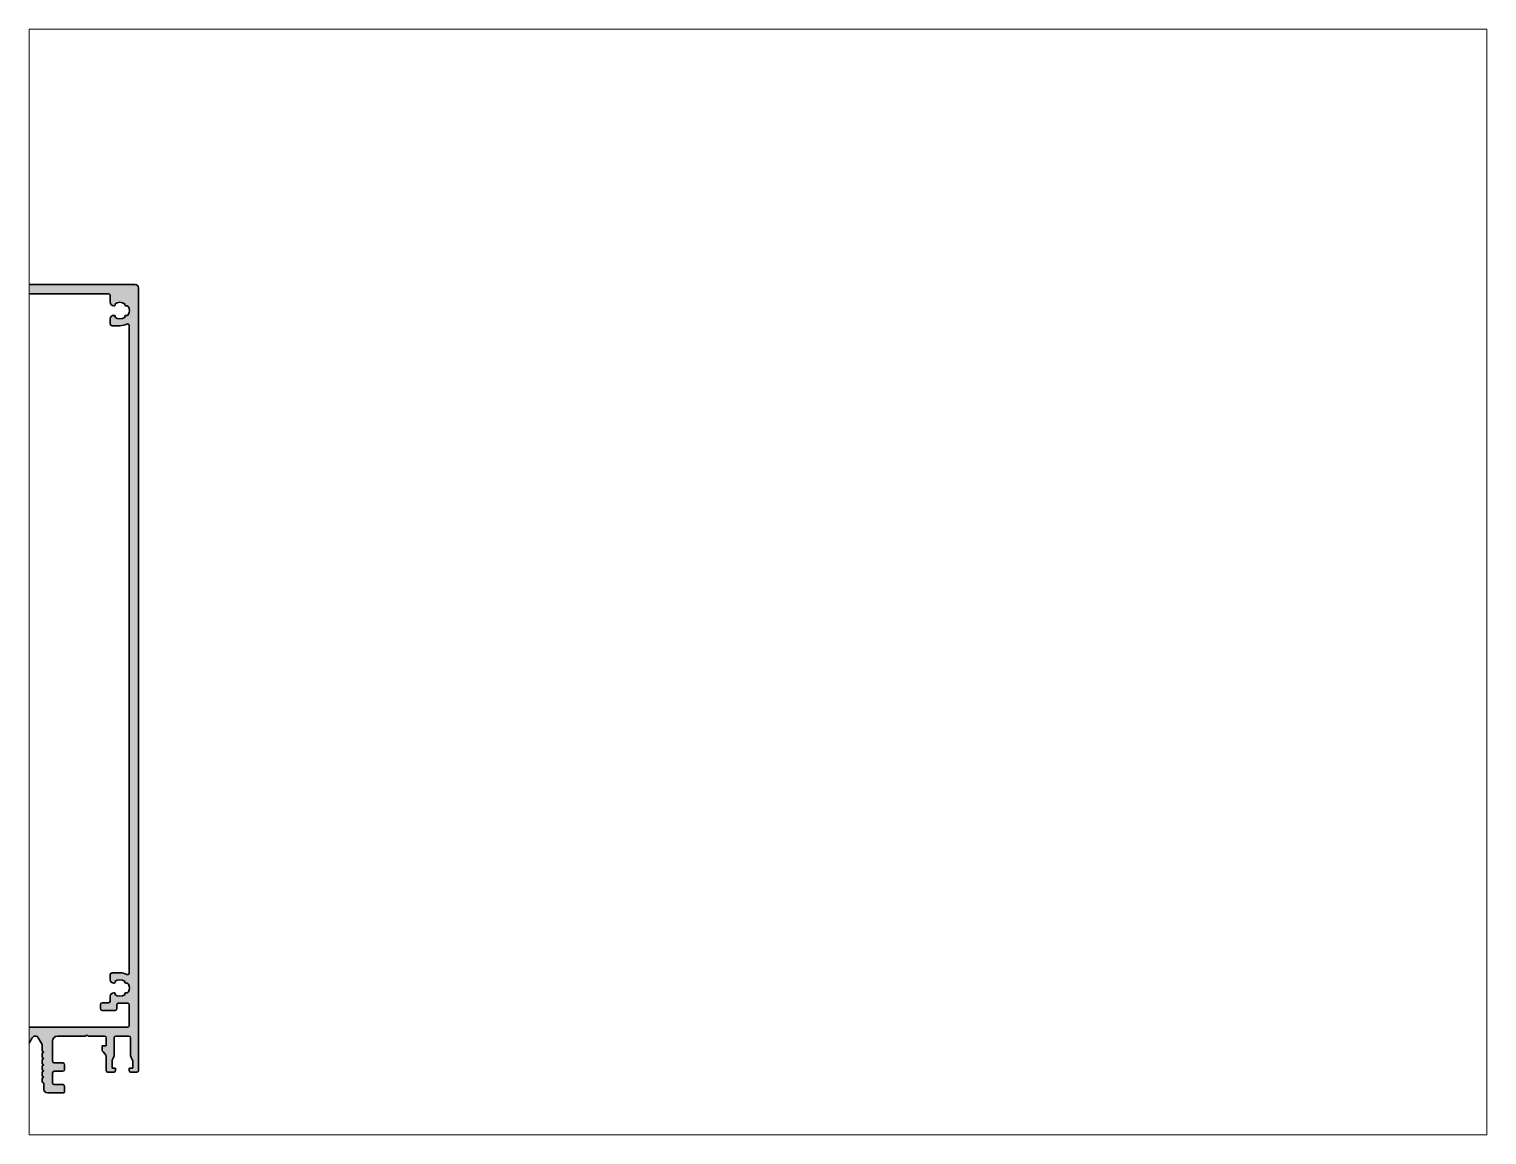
# Paper-space layout 'Vor Varia den Bemaßungslinienabstand auf 8 mm ziehen' of a CAD drawing. Header units: millimetres. Extents: x 26 to 231, y 20 to 176.
# The model-space entities are those that its viewports show. They can reach past a viewport. Long polylines and large blocks are cut down to what shows.
import ezdxf

# ---------------------------------------------------------------- set-up
doc = ezdxf.new("R2010")
doc.units = ezdxf.units.MM
doc.layers.get('0').update_dxf_attribs({"color": 18, "true_color": 0x000000})
doc.layers.add('0S-Alu hatch', color=253, linetype='Continuous', lineweight=25, true_color=0xadadad)
doc.layers.add('S03_AL_Kontur', color=7, linetype='Continuous', lineweight=35, true_color=0xffffff)

msp = doc.modelspace()

# ---------------------------------------------------------------- hatches: boundary and pattern name
at = {"layer": '0S-Alu hatch', "extrusion": (0, 0, -1)}
h = msp.add_hatch(color=256, dxfattribs=at)
h.paths.add_polyline_path([(-2.5, 2.8), (-2, 3.09), (-2, 4.31), (-2.5, 4.6), (-2, 4.89), (-2, 6.11), (-2.5, 6.4), (-2, 6.69), (-2, 7.91), (-2.5, 8.2), (-2, 8.49), (-2, 9.71), (-2.5, 10), (-2, 10.29), (-2, 11.51), (-2.5, 11.8), (-2, 12.09), (-2, 14.04), (-0.87, 16), (-0.85, 16.03), (-0.83, 16.05), (-0.81, 16.08), (-0.8, 16.11), (-0.78, 16.13), (-0.75, 16.16), (-0.73, 16.18), (-0.71, 16.2), (-0.69, 16.23), (-0.66, 16.25), (-0.64, 16.27), (-0.61, 16.29), (-0.58, 16.31), (-0.56, 16.33), (-0.53, 16.35), (-0.5, 16.37), (-0.47, 16.38), (-0.44, 16.4), (-0.41, 16.41), (-0.38, 16.43), (-0.35, 16.44), (-0.32, 16.45), (-0.29, 16.46), (-0.25, 16.47), (-0.22, 16.47), (-0.19, 16.48), (-0.16, 16.49), (-0.13, 16.49), (-0.09, 16.5), (-0.06, 16.5), (-0.03, 16.5), (0, 16.5), (0.03, 16.5), (0.06, 16.5), (0.09, 16.5), (0.13, 16.49), (0.16, 16.49), (0.19, 16.48), (0.22, 16.47), (0.25, 16.47), (0.29, 16.46), (0.32, 16.45), (0.35, 16.44), (0.38, 16.43), (0.41, 16.41), (0.44, 16.4), (0.47, 16.38), (0.5, 16.37), (0.53, 16.35), (0.56, 16.33), (0.58, 16.31), (0.61, 16.29), (0.64, 16.27), (0.66, 16.25), (0.69, 16.23), (0.71, 16.2), (0.73, 16.18), (0.75, 16.16), (0.78, 16.13), (0.8, 16.11), (0.81, 16.08), (0.83, 16.05), (0.85, 16.03), (0.87, 16), (2, 14.04), (2, 12.99), (2.5, 12.7), (2, 12.41), (2, 11.19), (2.5, 10.9), (2, 10.61), (2, 9.39), (2.5, 9.1), (2, 8.81), (2, 7.59), (2.5, 7.3), (2, 7.01), (2, 5.79), (2.5, 5.5), (2, 5.21), (2, 3.99), (2.5, 3.7), (2.5, 1), (2.5, 0.98), (2.5, 0.96), (2.5, 0.93), (2.5, 0.91), (2.51, 0.89), (2.51, 0.86), (2.51, 0.84), (2.52, 0.82), (2.52, 0.79), (2.53, 0.77), (2.53, 0.75), (2.54, 0.72), (2.55, 0.7), (2.55, 0.68), (2.56, 0.66), (2.57, 0.63), (2.58, 0.61), (2.59, 0.59), (2.6, 0.56), (2.61, 0.54), (2.62, 0.52), (2.64, 0.5), (2.65, 0.47), (2.66, 0.45), (2.68, 0.43), (2.69, 0.41), (2.71, 0.39), (2.72, 0.37), (2.74, 0.35), (2.76, 0.33), (2.77, 0.31), (2.79, 0.29), (2.81, 0.27), (2.83, 0.26), (2.85, 0.24), (2.87, 0.22), (2.89, 0.21), (2.91, 0.19), (2.93, 0.18), (2.95, 0.16), (2.97, 0.15), (3, 0.14), (3.02, 0.12), (3.04, 0.11), (3.06, 0.1), (3.09, 0.09), (3.11, 0.08), (3.13, 0.07), (3.16, 0.06), (3.18, 0.05), (3.2, 0.05), (3.22, 0.04), (3.25, 0.03), (3.27, 0.03), (3.29, 0.02), (3.32, 0.02), (3.34, 0.01), (3.36, 0.01), (3.39, 0.01), (3.41, 0), (3.43, 0), (3.46, 0), (3.48, 0), (3.5, 0), (8.2, 0), (8.21, 0), (8.21, 0), (8.22, 0), (8.23, 0), (8.23, 0), (8.24, 0), (8.25, 0), (8.25, 0.01), (8.26, 0.01), (8.27, 0.01), (8.28, 0.01), (8.28, 0.01), (8.29, 0.01), (8.3, 0.02), (8.3, 0.02), (8.31, 0.02), (8.32, 0.02), (8.32, 0.03), (8.33, 0.03), (8.34, 0.03), (8.34, 0.04), (8.35, 0.04), (8.36, 0.04), (8.36, 0.05), (8.37, 0.05), (8.38, 0.06), (8.38, 0.06), (8.39, 0.07), (8.4, 0.07), (8.4, 0.08), (8.41, 0.08), (8.41, 0.09), (8.42, 0.09), (8.42, 0.1), (8.43, 0.1), (8.43, 0.11), (8.44, 0.12), (8.44, 0.12), (8.45, 0.13), (8.45, 0.14), (8.46, 0.14), (8.46, 0.15), (8.46, 0.16), (8.47, 0.16), (8.47, 0.17), (8.47, 0.18), (8.48, 0.18), (8.48, 0.19), (8.48, 0.2), (8.48, 0.2), (8.49, 0.21), (8.49, 0.22), (8.49, 0.22), (8.49, 0.23), (8.49, 0.24), (8.49, 0.25), (8.5, 0.25), (8.5, 0.26), (8.5, 0.27), (8.5, 0.27), (8.5, 0.28), (8.5, 0.29), (8.5, 0.29), (8.5, 0.3), (8.5, 1.9), (8.5, 1.91), (8.5, 1.92), (8.5, 1.93), (8.5, 1.94), (8.5, 1.96), (8.5, 1.97), (8.49, 1.98), (8.49, 1.99), (8.49, 2), (8.49, 2.01), (8.48, 2.03), (8.48, 2.04), (8.48, 2.05), (8.47, 2.06), (8.47, 2.07), (8.46, 2.08), (8.46, 2.1), (8.46, 2.11), (8.45, 2.12), (8.44, 2.13), (8.44, 2.14), (8.43, 2.15), (8.43, 2.16), (8.42, 2.17), (8.41, 2.18), (8.4, 2.19), (8.4, 2.21), (8.39, 2.22), (8.38, 2.23), (8.37, 2.23), (8.36, 2.24), (8.35, 2.25), (8.34, 2.26), (8.33, 2.27), (8.33, 2.28), (8.32, 2.29), (8.31, 2.3), (8.29, 2.3), (8.28, 2.31), (8.27, 2.32), (8.26, 2.33), (8.25, 2.33), (8.24, 2.34), (8.23, 2.34), (8.22, 2.35), (8.21, 2.36), (8.2, 2.36), (8.18, 2.36), (8.17, 2.37), (8.16, 2.37), (8.15, 2.38), (8.14, 2.38), (8.13, 2.38), (8.11, 2.39), (8.1, 2.39), (8.09, 2.39), (8.08, 2.39), (8.07, 2.4), (8.06, 2.4), (8.04, 2.4), (8.03, 2.4), (8.02, 2.4), (8.01, 2.4), (8, 2.4), (5.5, 2.4), (5.49, 2.4), (5.48, 2.4), (5.47, 2.4), (5.46, 2.4), (5.44, 2.4), (5.43, 2.4), (5.42, 2.41), (5.41, 2.41), (5.4, 2.41), (5.39, 2.41), (5.37, 2.42), (5.36, 2.42), (5.35, 2.42), (5.34, 2.43), (5.33, 2.43), (5.32, 2.44), (5.3, 2.44), (5.29, 2.44), (5.28, 2.45), (5.27, 2.46), (5.26, 2.46), (5.25, 2.47), (5.24, 2.47), (5.23, 2.48), (5.22, 2.49), (5.21, 2.5), (5.19, 2.5), (5.18, 2.51), (5.17, 2.52), (5.17, 2.53), (5.16, 2.54), (5.15, 2.55), (5.14, 2.56), (5.13, 2.57), (5.12, 2.57), (5.11, 2.58), (5.1, 2.59), (5.1, 2.61), (5.09, 2.62), (5.08, 2.63), (5.07, 2.64), (5.07, 2.65), (5.06, 2.66), (5.06, 2.67), (5.05, 2.68), (5.04, 2.69), (5.04, 2.7), (5.04, 2.72), (5.03, 2.73), (5.03, 2.74), (5.02, 2.75), (5.02, 2.76), (5.02, 2.77), (5.01, 2.79), (5.01, 2.8), (5.01, 2.81), (5.01, 2.82), (5, 2.83), (5, 2.84), (5, 2.86), (5, 2.87), (5, 2.88), (5, 2.89), (5, 2.9), (5, 5.8), (5, 5.81), (5, 5.82), (5, 5.83), (5, 5.84), (5, 5.86), (5, 5.87), (5.01, 5.88), (5.01, 5.89), (5.01, 5.9), (5.01, 5.91), (5.02, 5.93), (5.02, 5.94), (5.02, 5.95), (5.03, 5.96), (5.03, 5.97), (5.04, 5.98), (5.04, 6), (5.04, 6.01), (5.05, 6.02), (5.06, 6.03), (5.06, 6.04), (5.07, 6.05), (5.07, 6.06), (5.08, 6.07), (5.09, 6.08), (5.1, 6.09), (5.1, 6.11), (5.11, 6.12), (5.12, 6.13), (5.13, 6.13), (5.14, 6.14), (5.15, 6.15), (5.16, 6.16), (5.17, 6.17), (5.17, 6.18), (5.18, 6.19), (5.19, 6.2), (5.21, 6.2), (5.22, 6.21), (5.23, 6.22), (5.24, 6.23), (5.25, 6.23), (5.26, 6.24), (5.27, 6.24), (5.28, 6.25), (5.29, 6.26), (5.3, 6.26), (5.32, 6.26), (5.33, 6.27), (5.34, 6.27), (5.35, 6.28), (5.36, 6.28), (5.37, 6.28), (5.39, 6.29), (5.4, 6.29), (5.41, 6.29), (5.42, 6.29), (5.43, 6.3), (5.44, 6.3), (5.46, 6.3), (5.47, 6.3), (5.48, 6.3), (5.49, 6.3), (5.5, 6.3), (8, 6.3), (8.01, 6.3), (8.02, 6.3), (8.03, 6.3), (8.04, 6.3), (8.06, 6.3), (8.07, 6.3), (8.08, 6.31), (8.09, 6.31), (8.1, 6.31), (8.11, 6.31), (8.13, 6.32), (8.14, 6.32), (8.15, 6.32), (8.16, 6.33), (8.17, 6.33), (8.18, 6.34), (8.2, 6.34), (8.21, 6.34), (8.22, 6.35), (8.23, 6.36), (8.24, 6.36), (8.25, 6.37), (8.26, 6.37), (8.27, 6.38), (8.28, 6.39), (8.29, 6.4), (8.31, 6.4), (8.32, 6.41), (8.33, 6.42), (8.33, 6.43), (8.34, 6.44), (8.35, 6.45), (8.36, 6.46), (8.37, 6.47), (8.38, 6.47), (8.39, 6.48), (8.4, 6.49), (8.4, 6.51), (8.41, 6.52), (8.42, 6.53), (8.43, 6.54), (8.43, 6.55), (8.44, 6.56), (8.44, 6.57), (8.45, 6.58), (8.46, 6.59), (8.46, 6.6), (8.46, 6.62), (8.47, 6.63), (8.47, 6.64), (8.48, 6.65), (8.48, 6.66), (8.48, 6.67), (8.49, 6.69), (8.49, 6.7), (8.49, 6.71), (8.49, 6.72), (8.5, 6.73), (8.5, 6.74), (8.5, 6.76), (8.5, 6.77), (8.5, 6.78), (8.5, 6.79), (8.5, 6.8), (8.5, 8.2), (8.5, 8.21), (8.5, 8.22), (8.5, 8.23), (8.5, 8.24), (8.5, 8.26), (8.5, 8.27), (8.49, 8.28), (8.49, 8.29), (8.49, 8.3), (8.49, 8.31), (8.48, 8.33), (8.48, 8.34), (8.48, 8.35), (8.47, 8.36), (8.47, 8.37), (8.46, 8.38), (8.46, 8.4), (8.46, 8.41), (8.45, 8.42), (8.44, 8.43), (8.44, 8.44), (8.43, 8.45), (8.43, 8.46), (8.42, 8.47), (8.41, 8.48), (8.4, 8.49), (8.4, 8.51), (8.39, 8.52), (8.38, 8.53), (8.37, 8.53), (8.36, 8.54), (8.35, 8.55), (8.34, 8.56), (8.33, 8.57), (8.33, 8.58), (8.32, 8.59), (8.31, 8.6), (8.29, 8.6), (8.28, 8.61), (8.27, 8.62), (8.26, 8.63), (8.25, 8.63), (8.24, 8.64), (8.23, 8.64), (8.22, 8.65), (8.21, 8.66), (8.2, 8.66), (8.18, 8.66), (8.17, 8.67), (8.16, 8.67), (8.15, 8.68), (8.14, 8.68), (8.13, 8.68), (8.11, 8.69), (8.1, 8.69), (8.09, 8.69), (8.08, 8.69), (8.07, 8.7), (8.06, 8.7), (8.04, 8.7), (8.03, 8.7), (8.02, 8.7), (8.01, 8.7), (8, 8.7), (5.5, 8.7), (5.49, 8.7), (5.48, 8.7), (5.47, 8.7), (5.46, 8.7), (5.44, 8.7), (5.43, 8.7), (5.42, 8.71), (5.41, 8.71), (5.4, 8.71), (5.39, 8.71), (5.37, 8.72), (5.36, 8.72), (5.35, 8.72), (5.34, 8.73), (5.33, 8.73), (5.32, 8.74), (5.3, 8.74), (5.29, 8.74), (5.28, 8.75), (5.27, 8.76), (5.26, 8.76), (5.25, 8.77), (5.24, 8.77), (5.23, 8.78), (5.22, 8.79), (5.21, 8.8), (5.19, 8.8), (5.18, 8.81), (5.17, 8.82), (5.17, 8.83), (5.16, 8.84), (5.15, 8.85), (5.14, 8.86), (5.13, 8.87), (5.12, 8.87), (5.11, 8.88), (5.1, 8.89), (5.1, 8.91), (5.09, 8.92), (5.08, 8.93), (5.07, 8.94), (5.07, 8.95), (5.06, 8.96), (5.06, 8.97), (5.05, 8.98), (5.04, 8.99), (5.04, 9), (5.04, 9.02), (5.03, 9.03), (5.03, 9.04), (5.02, 9.05), (5.02, 9.06), (5.02, 9.07), (5.01, 9.09), (5.01, 9.1), (5.01, 9.11), (5.01, 9.12), (5, 9.13), (5, 9.14), (5, 9.16), (5, 9.17), (5, 9.18), (5, 9.19), (5, 9.2), (5, 15), (5, 15.03), (5, 15.07), (5, 15.1), (5.01, 15.13), (5.01, 15.17), (5.01, 15.2), (5.02, 15.24), (5.03, 15.27), (5.03, 15.31), (5.04, 15.34), (5.05, 15.38), (5.06, 15.41), (5.07, 15.45), (5.08, 15.48), (5.09, 15.52), (5.11, 15.55), (5.12, 15.59), (5.13, 15.62), (5.15, 15.66), (5.17, 15.69), (5.19, 15.72), (5.2, 15.76), (5.22, 15.79), (5.24, 15.82), (5.27, 15.85), (5.29, 15.88), (5.31, 15.92), (5.34, 15.95), (5.36, 15.98), (5.39, 16), (5.41, 16.03), (5.44, 16.06), (5.47, 16.09), (5.5, 16.11), (5.52, 16.14), (5.55, 16.16), (5.58, 16.19), (5.62, 16.21), (5.65, 16.23), (5.68, 16.26), (5.71, 16.28), (5.74, 16.3), (5.78, 16.31), (5.81, 16.33), (5.84, 16.35), (5.88, 16.37), (5.91, 16.38), (5.95, 16.39), (5.98, 16.41), (6.02, 16.42), (6.05, 16.43), (6.09, 16.44), (6.12, 16.45), (6.16, 16.46), (6.19, 16.47), (6.23, 16.47), (6.26, 16.48), (6.3, 16.49), (6.33, 16.49), (6.37, 16.49), (6.4, 16.5), (6.43, 16.5), (6.47, 16.5), (6.5, 16.5), (14.5, 16.5), (14.51, 16.51), (14.52, 16.52), (14.54, 16.53), (14.55, 16.54), (14.56, 16.55), (14.57, 16.56), (14.59, 16.57), (14.6, 16.58), (14.61, 16.59), (14.63, 16.6), (14.64, 16.61), (14.66, 16.61), (14.67, 16.62), (14.69, 16.63), (14.71, 16.64), (14.72, 16.64), (14.74, 16.65), (14.75, 16.66), (14.77, 16.66), (14.79, 16.67), (14.8, 16.67), (14.82, 16.68), (14.84, 16.68), (14.86, 16.69), (14.87, 16.69), (14.89, 16.69), (14.91, 16.69), (14.93, 16.7), (14.95, 16.7), (14.96, 16.7), (14.98, 16.7), (15, 16.7), (15.02, 16.7), (15.04, 16.7), (15.05, 16.7), (15.07, 16.7), (15.09, 16.69), (15.11, 16.69), (15.13, 16.69), (15.14, 16.69), (15.16, 16.68), (15.18, 16.68), (15.2, 16.67), (15.21, 16.67), (15.23, 16.66), (15.25, 16.66), (15.26, 16.65), (15.28, 16.64), (15.29, 16.64), (15.31, 16.63), (15.33, 16.62), (15.34, 16.61), (15.36, 16.61), (15.37, 16.6), (15.39, 16.59), (15.4, 16.58), (15.41, 16.57), (15.43, 16.56), (15.44, 16.55), (15.45, 16.54), (15.46, 16.53), (15.48, 16.52), (15.49, 16.51), (15.5, 16.5), (20.1, 16.5), (20.11, 16.5), (20.12, 16.5), (20.13, 16.5), (20.14, 16.5), (20.16, 16.5), (20.17, 16.5), (20.18, 16.49), (20.19, 16.49), (20.2, 16.49), (20.21, 16.49), (20.23, 16.48), (20.24, 16.48), (20.25, 16.48), (20.26, 16.47), (20.27, 16.47), (20.28, 16.46), (20.3, 16.46), (20.31, 16.46), (20.32, 16.45), (20.33, 16.44), (20.34, 16.44), (20.35, 16.43), (20.36, 16.43), (20.37, 16.42), (20.38, 16.41), (20.39, 16.4), (20.41, 16.4), (20.42, 16.39), (20.43, 16.38), (20.43, 16.37), (20.44, 16.36), (20.45, 16.35), (20.46, 16.34), (20.47, 16.33), (20.48, 16.33), (20.49, 16.32), (20.5, 16.31), (20.5, 16.29), (20.51, 16.28), (20.52, 16.27), (20.53, 16.26), (20.53, 16.25), (20.54, 16.24), (20.54, 16.23), (20.55, 16.22), (20.56, 16.21), (20.56, 16.2), (20.56, 16.18), (20.57, 16.17), (20.57, 16.16), (20.58, 16.15), (20.58, 16.14), (20.58, 16.13), (20.59, 16.11), (20.59, 16.1), (20.59, 16.09), (20.59, 16.08), (20.6, 16.07), (20.6, 16.06), (20.6, 16.04), (20.6, 16.03), (20.6, 16.02), (20.6, 16.01), (20.6, 16), (20.6, 13.7), (19.4, 13.7), (19.4, 12.61), (19.4, 12.59), (19.4, 12.57), (19.4, 12.54), (19.4, 12.52), (19.41, 12.49), (19.41, 12.47), (19.41, 12.45), (19.42, 12.42), (19.42, 12.4), (19.43, 12.37), (19.44, 12.35), (19.44, 12.33), (19.45, 12.3), (19.46, 12.28), (19.47, 12.25), (19.48, 12.23), (19.49, 12.21), (19.5, 12.19), (19.51, 12.16), (19.52, 12.14), (19.53, 12.12), (19.54, 12.1), (19.56, 12.08), (19.57, 12.06), (19.58, 12.04), (19.6, 12.02), (19.61, 12), (19.63, 11.98), (19.64, 11.96), (19.66, 11.94), (19.68, 11.92), (19.69, 11.91), (20.31, 11.29), (20.32, 11.28), (20.34, 11.26), (20.36, 11.24), (20.37, 11.22), (20.39, 11.2), (20.4, 11.18), (20.42, 11.16), (20.43, 11.14), (20.44, 11.12), (20.46, 11.1), (20.47, 11.08), (20.48, 11.06), (20.49, 11.04), (20.5, 11.01), (20.51, 10.99), (20.52, 10.97), (20.53, 10.95), (20.54, 10.92), (20.55, 10.9), (20.56, 10.87), (20.56, 10.85), (20.57, 10.83), (20.58, 10.8), (20.58, 10.78), (20.59, 10.75), (20.59, 10.73), (20.59, 10.71), (20.6, 10.68), (20.6, 10.66), (20.6, 10.63), (20.6, 10.61), (20.6, 10.59), (20.6, 6.5), (20.6, 6.49), (20.6, 6.48), (20.6, 6.47), (20.6, 6.46), (20.6, 6.44), (20.6, 6.43), (20.61, 6.42), (20.61, 6.41), (20.61, 6.4), (20.61, 6.39), (20.62, 6.37), (20.62, 6.36), (20.62, 6.35), (20.63, 6.34), (20.63, 6.33), (20.64, 6.32), (20.64, 6.3), (20.64, 6.29), (20.65, 6.28), (20.66, 6.27), (20.66, 6.26), (20.67, 6.25), (20.67, 6.24), (20.68, 6.23), (20.69, 6.22), (20.7, 6.21), (20.7, 6.19), (20.71, 6.18), (20.72, 6.17), (20.73, 6.17), (20.74, 6.16), (20.75, 6.15), (20.76, 6.14), (20.77, 6.13), (20.77, 6.12), (20.78, 6.11), (20.79, 6.1), (20.81, 6.1), (20.82, 6.09), (20.83, 6.08), (20.84, 6.07), (20.85, 6.07), (20.86, 6.06), (20.87, 6.06), (20.88, 6.05), (20.89, 6.04), (20.9, 6.04), (20.92, 6.04), (20.93, 6.03), (20.94, 6.03), (20.95, 6.02), (20.96, 6.02), (20.97, 6.02), (20.99, 6.01), (21, 6.01), (21.01, 6.01), (21.02, 6.01), (21.03, 6), (21.04, 6), (21.06, 6), (21.07, 6), (21.08, 6), (21.09, 6), (21.1, 6), (22.8, 6), (22.81, 6), (22.82, 6), (22.83, 6), (22.84, 6), (22.86, 6), (22.87, 6), (22.88, 6.01), (22.89, 6.01), (22.9, 6.01), (22.91, 6.01), (22.93, 6.02), (22.94, 6.02), (22.95, 6.02), (22.96, 6.03), (22.97, 6.03), (22.98, 6.04), (23, 6.04), (23.01, 6.04), (23.02, 6.05), (23.03, 6.06), (23.04, 6.06), (23.05, 6.07), (23.06, 6.07), (23.07, 6.08), (23.08, 6.09), (23.09, 6.1), (23.11, 6.1), (23.12, 6.11), (23.13, 6.12), (23.13, 6.13), (23.14, 6.14), (23.15, 6.15), (23.16, 6.16), (23.17, 6.17), (23.18, 6.17), (23.19, 6.18), (23.2, 6.19), (23.2, 6.21), (23.21, 6.22), (23.22, 6.23), (23.23, 6.24), (23.23, 6.25), (23.24, 6.26), (23.24, 6.27), (23.25, 6.28), (23.26, 6.29), (23.26, 6.3), (23.26, 6.32), (23.27, 6.33), (23.27, 6.34), (23.28, 6.35), (23.28, 6.36), (23.28, 6.37), (23.29, 6.39), (23.29, 6.4), (23.29, 6.41), (23.29, 6.42), (23.3, 6.43), (23.3, 6.44), (23.3, 6.46), (23.3, 6.47), (23.3, 6.48), (23.3, 6.49), (23.3, 6.5), (23.3, 7.2), (22.3, 7.2), (22.3, 9.23), (22.3, 9.26), (22.3, 9.3), (22.3, 9.33), (22.31, 9.36), (22.31, 9.39), (22.32, 9.43), (22.33, 9.46), (22.33, 9.49), (22.34, 9.52), (22.35, 9.55), (22.36, 9.58), (22.38, 9.62), (22.39, 9.65), (22.4, 9.67), (22.42, 9.7), (22.43, 9.73), (22.77, 10.31), (22.78, 10.34), (22.8, 10.36), (22.81, 10.39), (22.82, 10.42), (22.84, 10.45), (22.85, 10.49), (22.86, 10.52), (22.87, 10.55), (22.87, 10.58), (22.88, 10.61), (22.89, 10.64), (22.89, 10.68), (22.9, 10.71), (22.9, 10.74), (22.9, 10.77), (22.9, 10.81), (22.9, 16), (22.9, 16.01), (22.9, 16.02), (22.9, 16.03), (22.9, 16.04), (22.9, 16.06), (22.9, 16.07), (22.91, 16.08), (22.91, 16.09), (22.91, 16.1), (22.91, 16.11), (22.92, 16.13), (22.92, 16.14), (22.92, 16.15), (22.93, 16.16), (22.93, 16.17), (22.94, 16.18), (22.94, 16.2), (22.94, 16.21), (22.95, 16.22), (22.96, 16.23), (22.96, 16.24), (22.97, 16.25), (22.97, 16.26), (22.98, 16.27), (22.99, 16.28), (23, 16.29), (23, 16.31), (23.01, 16.32), (23.02, 16.33), (23.03, 16.33), (23.04, 16.34), (23.05, 16.35), (23.06, 16.36), (23.07, 16.37), (23.07, 16.38), (23.08, 16.39), (23.09, 16.4), (23.11, 16.4), (23.12, 16.41), (23.13, 16.42), (23.14, 16.43), (23.15, 16.43), (23.16, 16.44), (23.17, 16.44), (23.18, 16.45), (23.19, 16.46), (23.2, 16.46), (23.22, 16.46), (23.23, 16.47), (23.24, 16.47), (23.25, 16.48), (23.26, 16.48), (23.27, 16.48), (23.29, 16.49), (23.3, 16.49), (23.31, 16.49), (23.32, 16.49), (23.33, 16.5), (23.34, 16.5), (23.36, 16.5), (23.37, 16.5), (23.38, 16.5), (23.39, 16.5), (23.4, 16.5), (27.2, 16.5), (27.21, 16.5), (27.22, 16.5), (27.23, 16.5), (27.24, 16.5), (27.26, 16.5), (27.27, 16.5), (27.28, 16.49), (27.29, 16.49), (27.3, 16.49), (27.31, 16.49), (27.33, 16.48), (27.34, 16.48), (27.35, 16.48), (27.36, 16.47), (27.37, 16.47), (27.38, 16.46), (27.4, 16.46), (27.41, 16.46), (27.42, 16.45), (27.43, 16.44), (27.44, 16.44), (27.45, 16.43), (27.46, 16.43), (27.47, 16.42), (27.48, 16.41), (27.49, 16.4), (27.51, 16.4), (27.52, 16.39), (27.53, 16.38), (27.53, 16.37), (27.54, 16.36), (27.55, 16.35), (27.56, 16.34), (27.57, 16.33), (27.58, 16.33), (27.59, 16.32), (27.6, 16.31), (27.6, 16.29), (27.61, 16.28), (27.62, 16.27), (27.63, 16.26), (27.63, 16.25), (27.64, 16.24), (27.64, 16.23), (27.65, 16.22), (27.66, 16.21), (27.66, 16.2), (27.66, 16.18), (27.67, 16.17), (27.67, 16.16), (27.68, 16.15), (27.68, 16.14), (27.68, 16.13), (27.69, 16.11), (27.69, 16.1), (27.69, 16.09), (27.69, 16.08), (27.7, 16.07), (27.7, 16.06), (27.7, 16.04), (27.7, 16.03), (27.7, 16.02), (27.7, 16.01), (27.7, 16), (27.7, 10.81), (27.7, 10.77), (27.7, 10.74), (27.7, 10.71), (27.71, 10.68), (27.71, 10.64), (27.72, 10.61), (27.73, 10.58), (27.73, 10.55), (27.74, 10.52), (27.75, 10.49), (27.76, 10.45), (27.78, 10.42), (27.79, 10.39), (27.8, 10.36), (27.82, 10.34), (27.83, 10.31), (28.17, 9.73), (28.18, 9.7), (28.2, 9.67), (28.21, 9.65), (28.22, 9.62), (28.24, 9.58), (28.25, 9.55), (28.26, 9.52), (28.27, 9.49), (28.27, 9.46), (28.28, 9.43), (28.29, 9.39), (28.29, 9.36), (28.3, 9.33), (28.3, 9.3), (28.3, 9.26), (28.3, 9.23), (28.3, 7.2), (27.3, 7.2), (27.3, 6.5), (27.3, 6.49), (27.3, 6.48), (27.3, 6.47), (27.3, 6.46), (27.3, 6.44), (27.3, 6.43), (27.31, 6.42), (27.31, 6.41), (27.31, 6.4), (27.31, 6.39), (27.32, 6.37), (27.32, 6.36), (27.32, 6.35), (27.33, 6.34), (27.33, 6.33), (27.34, 6.32), (27.34, 6.3), (27.34, 6.29), (27.35, 6.28), (27.36, 6.27), (27.36, 6.26), (27.37, 6.25), (27.37, 6.24), (27.38, 6.23), (27.39, 6.22), (27.4, 6.21), (27.4, 6.19), (27.41, 6.18), (27.42, 6.17), (27.43, 6.17), (27.44, 6.16), (27.45, 6.15), (27.46, 6.14), (27.47, 6.13), (27.47, 6.12), (27.48, 6.11), (27.49, 6.1), (27.51, 6.1), (27.52, 6.09), (27.53, 6.08), (27.54, 6.07), (27.55, 6.07), (27.56, 6.06), (27.57, 6.06), (27.58, 6.05), (27.59, 6.04), (27.6, 6.04), (27.62, 6.04), (27.63, 6.03), (27.64, 6.03), (27.65, 6.02), (27.66, 6.02), (27.67, 6.02), (27.69, 6.01), (27.7, 6.01), (27.71, 6.01), (27.72, 6.01), (27.73, 6), (27.74, 6), (27.76, 6), (27.77, 6), (27.78, 6), (27.79, 6), (27.8, 6), (29.5, 6), (29.51, 6), (29.52, 6), (29.53, 6), (29.54, 6), (29.56, 6), (29.57, 6), (29.58, 6.01), (29.59, 6.01), (29.6, 6.01), (29.61, 6.01), (29.63, 6.02), (29.64, 6.02), (29.65, 6.02), (29.66, 6.03), (29.67, 6.03), (29.68, 6.04), (29.7, 6.04), (29.71, 6.04), (29.72, 6.05), (29.73, 6.06), (29.74, 6.06), (29.75, 6.07), (29.76, 6.07), (29.77, 6.08), (29.78, 6.09), (29.79, 6.1), (29.81, 6.1), (29.82, 6.11), (29.83, 6.12), (29.83, 6.13), (29.84, 6.14), (29.85, 6.15), (29.86, 6.16), (29.87, 6.17), (29.88, 6.17), (29.89, 6.18), (29.9, 6.19), (29.9, 6.21), (29.91, 6.22), (29.92, 6.23), (29.93, 6.24), (29.93, 6.25), (29.94, 6.26), (29.94, 6.27), (29.95, 6.28), (29.96, 6.29), (29.96, 6.3), (29.96, 6.32), (29.97, 6.33), (29.97, 6.34), (29.98, 6.35), (29.98, 6.36), (29.98, 6.37), (29.99, 6.39), (29.99, 6.4), (29.99, 6.41), (29.99, 6.42), (30, 6.43), (30, 6.44), (30, 6.46), (30, 6.47), (30, 6.48), (30, 6.49), (30, 6.5), (30, 234), (30, 234.02), (30, 234.04), (30, 234.07), (30, 234.09), (29.99, 234.11), (29.99, 234.14), (29.99, 234.16), (29.98, 234.18), (29.98, 234.21), (29.97, 234.23), (29.97, 234.25), (29.96, 234.28), (29.95, 234.3), (29.95, 234.32), (29.94, 234.34), (29.93, 234.37), (29.92, 234.39), (29.91, 234.41), (29.9, 234.44), (29.89, 234.46), (29.88, 234.48), (29.86, 234.5), (29.85, 234.53), (29.84, 234.55), (29.82, 234.57), (29.81, 234.59), (29.79, 234.61), (29.78, 234.63), (29.76, 234.65), (29.74, 234.67), (29.73, 234.69), (29.71, 234.71), (29.69, 234.73), (29.67, 234.74), (29.65, 234.76), (29.63, 234.78), (29.61, 234.79), (29.59, 234.81), (29.57, 234.82), (29.55, 234.84), (29.53, 234.85), (29.5, 234.86), (29.48, 234.88), (29.46, 234.89), (29.44, 234.9), (29.41, 234.91), (29.39, 234.92), (29.37, 234.93), (29.34, 234.94), (29.32, 234.95), (29.3, 234.95), (29.28, 234.96), (29.25, 234.97), (29.23, 234.97), (29.21, 234.98), (29.18, 234.98), (29.16, 234.99), (29.14, 234.99), (29.11, 234.99), (29.09, 235), (29.07, 235), (29.04, 235), (29.02, 235), (29, 235), (-29, 235), (-29.02, 235), (-29.04, 235), (-29.07, 235), (-29.09, 235), (-29.11, 234.99), (-29.14, 234.99), (-29.16, 234.99), (-29.18, 234.98), (-29.21, 234.98), (-29.23, 234.97), (-29.25, 234.97), (-29.28, 234.96), (-29.3, 234.95), (-29.32, 234.95), (-29.34, 234.94), (-29.37, 234.93), (-29.39, 234.92), (-29.41, 234.91), (-29.44, 234.9), (-29.46, 234.89), (-29.48, 234.88), (-29.5, 234.86), (-29.53, 234.85), (-29.55, 234.84), (-29.57, 234.82), (-29.59, 234.81), (-29.61, 234.79), (-29.63, 234.78), (-29.65, 234.76), (-29.67, 234.74), (-29.69, 234.73), (-29.71, 234.71), (-29.73, 234.69), (-29.74, 234.67), (-29.76, 234.65), (-29.78, 234.63), (-29.79, 234.61), (-29.81, 234.59), (-29.82, 234.57), (-29.84, 234.55), (-29.85, 234.53), (-29.86, 234.5), (-29.88, 234.48), (-29.89, 234.46), (-29.9, 234.44), (-29.91, 234.41), (-29.92, 234.39), (-29.93, 234.37), (-29.94, 234.34), (-29.95, 234.32), (-29.95, 234.3), (-29.96, 234.28), (-29.97, 234.25), (-29.97, 234.23), (-29.98, 234.21), (-29.98, 234.18), (-29.99, 234.16), (-29.99, 234.14), (-29.99, 234.11), (-30, 234.09), (-30, 234.07), (-30, 234.04), (-30, 234.02), (-30, 234), (-30, 6.5), (-30, 6.49), (-30, 6.48), (-30, 6.47), (-30, 6.46), (-30, 6.44), (-30, 6.43), (-29.99, 6.42), (-29.99, 6.41), (-29.99, 6.4), (-29.99, 6.39), (-29.98, 6.37), (-29.98, 6.36), (-29.98, 6.35), (-29.97, 6.34), (-29.97, 6.33), (-29.96, 6.32), (-29.96, 6.3), (-29.96, 6.29), (-29.95, 6.28), (-29.94, 6.27), (-29.94, 6.26), (-29.93, 6.25), (-29.93, 6.24), (-29.92, 6.23), (-29.91, 6.22), (-29.9, 6.21), (-29.9, 6.19), (-29.89, 6.18), (-29.88, 6.17), (-29.87, 6.17), (-29.86, 6.16), (-29.85, 6.15), (-29.84, 6.14), (-29.83, 6.13), (-29.83, 6.12), (-29.82, 6.11), (-29.81, 6.1), (-29.79, 6.1), (-29.78, 6.09), (-29.77, 6.08), (-29.76, 6.07), (-29.75, 6.07), (-29.74, 6.06), (-29.73, 6.06), (-29.72, 6.05), (-29.71, 6.04), (-29.7, 6.04), (-29.68, 6.04), (-29.67, 6.03), (-29.66, 6.03), (-29.65, 6.02), (-29.64, 6.02), (-29.63, 6.02), (-29.61, 6.01), (-29.6, 6.01), (-29.59, 6.01), (-29.58, 6.01), (-29.57, 6), (-29.56, 6), (-29.54, 6), (-29.53, 6), (-29.52, 6), (-29.51, 6), (-29.5, 6), (-27.8, 6), (-27.79, 6), (-27.78, 6), (-27.77, 6), (-27.76, 6), (-27.74, 6), (-27.73, 6), (-27.72, 6.01), (-27.71, 6.01), (-27.7, 6.01), (-27.69, 6.01), (-27.67, 6.02), (-27.66, 6.02), (-27.65, 6.02), (-27.64, 6.03), (-27.63, 6.03), (-27.62, 6.04), (-27.6, 6.04), (-27.59, 6.04), (-27.58, 6.05), (-27.57, 6.06), (-27.56, 6.06), (-27.55, 6.07), (-27.54, 6.07), (-27.53, 6.08), (-27.52, 6.09), (-27.51, 6.1), (-27.49, 6.1), (-27.48, 6.11), (-27.47, 6.12), (-27.47, 6.13), (-27.46, 6.14), (-27.45, 6.15), (-27.44, 6.16), (-27.43, 6.17), (-27.42, 6.17), (-27.41, 6.18), (-27.4, 6.19), (-27.4, 6.21), (-27.39, 6.22), (-27.38, 6.23), (-27.37, 6.24), (-27.37, 6.25), (-27.36, 6.26), (-27.36, 6.27), (-27.35, 6.28), (-27.34, 6.29), (-27.34, 6.3), (-27.34, 6.32), (-27.33, 6.33), (-27.33, 6.34), (-27.32, 6.35), (-27.32, 6.36), (-27.32, 6.37), (-27.31, 6.39), (-27.31, 6.4), (-27.31, 6.41), (-27.31, 6.42), (-27.3, 6.43), (-27.3, 6.44), (-27.3, 6.46), (-27.3, 6.47), (-27.3, 6.48), (-27.3, 6.49), (-27.3, 6.5), (-27.3, 7.2), (-28.3, 7.2), (-28.3, 9.23), (-28.3, 9.26), (-28.3, 9.3), (-28.3, 9.33), (-28.29, 9.36), (-28.29, 9.39), (-28.28, 9.43), (-28.27, 9.46), (-28.27, 9.49), (-28.26, 9.52), (-28.25, 9.55), (-28.24, 9.58), (-28.22, 9.62), (-28.21, 9.65), (-28.2, 9.67), (-28.18, 9.7), (-28.17, 9.73), (-27.83, 10.31), (-27.82, 10.34), (-27.8, 10.36), (-27.79, 10.39), (-27.78, 10.42), (-27.76, 10.45), (-27.75, 10.49), (-27.74, 10.52), (-27.73, 10.55), (-27.73, 10.58), (-27.72, 10.61), (-27.71, 10.64), (-27.71, 10.68), (-27.7, 10.71), (-27.7, 10.74), (-27.7, 10.77), (-27.7, 10.81), (-27.7, 16), (-27.7, 16.01), (-27.7, 16.02), (-27.7, 16.03), (-27.7, 16.04), (-27.7, 16.06), (-27.7, 16.07), (-27.69, 16.08), (-27.69, 16.09), (-27.69, 16.1), (-27.69, 16.11), (-27.68, 16.13), (-27.68, 16.14), (-27.68, 16.15), (-27.67, 16.16), (-27.67, 16.17), (-27.66, 16.18), (-27.66, 16.2), (-27.66, 16.21), (-27.65, 16.22), (-27.64, 16.23), (-27.64, 16.24), (-27.63, 16.25), (-27.63, 16.26), (-27.62, 16.27), (-27.61, 16.28), (-27.6, 16.29), (-27.6, 16.31), (-27.59, 16.32), (-27.58, 16.33), (-27.57, 16.33), (-27.56, 16.34), (-27.55, 16.35), (-27.54, 16.36), (-27.53, 16.37), (-27.53, 16.38), (-27.52, 16.39), (-27.51, 16.4), (-27.49, 16.4), (-27.48, 16.41), (-27.47, 16.42), (-27.46, 16.43), (-27.45, 16.43), (-27.44, 16.44), (-27.43, 16.44), (-27.42, 16.45), (-27.41, 16.46), (-27.4, 16.46), (-27.38, 16.46), (-27.37, 16.47), (-27.36, 16.47), (-27.35, 16.48), (-27.34, 16.48), (-27.33, 16.48), (-27.31, 16.49), (-27.3, 16.49), (-27.29, 16.49), (-27.28, 16.49), (-27.27, 16.5), (-27.26, 16.5), (-27.24, 16.5), (-27.23, 16.5), (-27.22, 16.5), (-27.21, 16.5), (-27.2, 16.5), (-23.4, 16.5), (-23.39, 16.5), (-23.38, 16.5), (-23.37, 16.5), (-23.36, 16.5), (-23.34, 16.5), (-23.33, 16.5), (-23.32, 16.49), (-23.31, 16.49), (-23.3, 16.49), (-23.29, 16.49), (-23.27, 16.48), (-23.26, 16.48), (-23.25, 16.48), (-23.24, 16.47), (-23.23, 16.47), (-23.22, 16.46), (-23.2, 16.46), (-23.19, 16.46), (-23.18, 16.45), (-23.17, 16.44), (-23.16, 16.44), (-23.15, 16.43), (-23.14, 16.43), (-23.13, 16.42), (-23.12, 16.41), (-23.11, 16.4), (-23.09, 16.4), (-23.08, 16.39), (-23.07, 16.38), (-23.07, 16.37), (-23.06, 16.36), (-23.05, 16.35), (-23.04, 16.34), (-23.03, 16.33), (-23.02, 16.33), (-23.01, 16.32), (-23, 16.31), (-23, 16.29), (-22.99, 16.28), (-22.98, 16.27), (-22.97, 16.26), (-22.97, 16.25), (-22.96, 16.24), (-22.96, 16.23), (-22.95, 16.22), (-22.94, 16.21), (-22.94, 16.2), (-22.94, 16.18), (-22.93, 16.17), (-22.93, 16.16), (-22.92, 16.15), (-22.92, 16.14), (-22.92, 16.13), (-22.91, 16.11), (-22.91, 16.1), (-22.91, 16.09), (-22.91, 16.08), (-22.9, 16.07), (-22.9, 16.06), (-22.9, 16.04), (-22.9, 16.03), (-22.9, 16.02), (-22.9, 16.01), (-22.9, 16), (-22.9, 10.81), (-22.9, 10.77), (-22.9, 10.74), (-22.9, 10.71), (-22.89, 10.68), (-22.89, 10.64), (-22.88, 10.61), (-22.87, 10.58), (-22.87, 10.55), (-22.86, 10.52), (-22.85, 10.49), (-22.84, 10.45), (-22.82, 10.42), (-22.81, 10.39), (-22.8, 10.36), (-22.78, 10.34), (-22.77, 10.31), (-22.43, 9.73), (-22.42, 9.7), (-22.4, 9.67), (-22.39, 9.65), (-22.38, 9.62), (-22.36, 9.58), (-22.35, 9.55), (-22.34, 9.52), (-22.33, 9.49), (-22.33, 9.46), (-22.32, 9.43), (-22.31, 9.39), (-22.31, 9.36), (-22.3, 9.33), (-22.3, 9.3), (-22.3, 9.26), (-22.3, 9.23), (-22.3, 7.2), (-23.3, 7.2), (-23.3, 6.5), (-23.3, 6.49), (-23.3, 6.48), (-23.3, 6.47), (-23.3, 6.46), (-23.3, 6.44), (-23.3, 6.43), (-23.29, 6.42), (-23.29, 6.41), (-23.29, 6.4), (-23.29, 6.39), (-23.28, 6.37), (-23.28, 6.36), (-23.28, 6.35), (-23.27, 6.34), (-23.27, 6.33), (-23.26, 6.32), (-23.26, 6.3), (-23.26, 6.29), (-23.25, 6.28), (-23.24, 6.27), (-23.24, 6.26), (-23.23, 6.25), (-23.23, 6.24), (-23.22, 6.23), (-23.21, 6.22), (-23.2, 6.21), (-23.2, 6.19), (-23.19, 6.18), (-23.18, 6.17), (-23.17, 6.17), (-23.16, 6.16), (-23.15, 6.15), (-23.14, 6.14), (-23.13, 6.13), (-23.13, 6.12), (-23.12, 6.11), (-23.11, 6.1), (-23.09, 6.1), (-23.08, 6.09), (-23.07, 6.08), (-23.06, 6.07), (-23.05, 6.07), (-23.04, 6.06), (-23.03, 6.06), (-23.02, 6.05), (-23.01, 6.04), (-23, 6.04), (-22.98, 6.04), (-22.97, 6.03), (-22.96, 6.03), (-22.95, 6.02), (-22.94, 6.02), (-22.93, 6.02), (-22.91, 6.01), (-22.9, 6.01), (-22.89, 6.01), (-22.88, 6.01), (-22.87, 6), (-22.86, 6), (-22.84, 6), (-22.83, 6), (-22.82, 6), (-22.81, 6), (-22.8, 6), (-21.1, 6), (-21.09, 6), (-21.08, 6), (-21.07, 6), (-21.06, 6), (-21.04, 6), (-21.03, 6), (-21.02, 6.01), (-21.01, 6.01), (-21, 6.01), (-20.99, 6.01), (-20.97, 6.02), (-20.96, 6.02), (-20.95, 6.02), (-20.94, 6.03), (-20.93, 6.03), (-20.92, 6.04), (-20.9, 6.04), (-20.89, 6.04), (-20.88, 6.05), (-20.87, 6.06), (-20.86, 6.06), (-20.85, 6.07), (-20.84, 6.07), (-20.83, 6.08), (-20.82, 6.09), (-20.81, 6.1), (-20.79, 6.1), (-20.78, 6.11), (-20.77, 6.12), (-20.77, 6.13), (-20.76, 6.14), (-20.75, 6.15), (-20.74, 6.16), (-20.73, 6.17), (-20.72, 6.17), (-20.71, 6.18), (-20.7, 6.19), (-20.7, 6.21), (-20.69, 6.22), (-20.68, 6.23), (-20.67, 6.24), (-20.67, 6.25), (-20.66, 6.26), (-20.66, 6.27), (-20.65, 6.28), (-20.64, 6.29), (-20.64, 6.3), (-20.64, 6.32), (-20.63, 6.33), (-20.63, 6.34), (-20.62, 6.35), (-20.62, 6.36), (-20.62, 6.37), (-20.61, 6.39), (-20.61, 6.4), (-20.61, 6.41), (-20.61, 6.42), (-20.6, 6.43), (-20.6, 6.44), (-20.6, 6.46), (-20.6, 6.47), (-20.6, 6.48), (-20.6, 6.49), (-20.6, 6.5), (-20.6, 10.59), (-20.6, 10.61), (-20.6, 10.63), (-20.6, 10.66), (-20.6, 10.68), (-20.59, 10.71), (-20.59, 10.73), (-20.59, 10.75), (-20.58, 10.78), (-20.58, 10.8), (-20.57, 10.83), (-20.56, 10.85), (-20.56, 10.87), (-20.55, 10.9), (-20.54, 10.92), (-20.53, 10.95), (-20.52, 10.97), (-20.51, 10.99), (-20.5, 11.01), (-20.49, 11.04), (-20.48, 11.06), (-20.47, 11.08), (-20.46, 11.1), (-20.44, 11.12), (-20.43, 11.14), (-20.42, 11.16), (-20.4, 11.18), (-20.39, 11.2), (-20.37, 11.22), (-20.36, 11.24), (-20.34, 11.26), (-20.32, 11.28), (-20.31, 11.29), (-19.69, 11.91), (-19.68, 11.92), (-19.66, 11.94), (-19.64, 11.96), (-19.63, 11.98), (-19.61, 12), (-19.6, 12.02), (-19.58, 12.04), (-19.57, 12.06), (-19.56, 12.08), (-19.54, 12.1), (-19.53, 12.12), (-19.52, 12.14), (-19.51, 12.16), (-19.5, 12.19), (-19.49, 12.21), (-19.48, 12.23), (-19.47, 12.25), (-19.46, 12.28), (-19.45, 12.3), (-19.44, 12.33), (-19.44, 12.35), (-19.43, 12.37), (-19.42, 12.4), (-19.42, 12.42), (-19.41, 12.45), (-19.41, 12.47), (-19.41, 12.49), (-19.4, 12.52), (-19.4, 12.54), (-19.4, 12.57), (-19.4, 12.59), (-19.4, 12.61), (-19.4, 13.7), (-20.6, 13.7), (-20.6, 16), (-20.6, 16.01), (-20.6, 16.02), (-20.6, 16.03), (-20.6, 16.04), (-20.6, 16.06), (-20.6, 16.07), (-20.59, 16.08), (-20.59, 16.09), (-20.59, 16.1), (-20.59, 16.11), (-20.58, 16.13), (-20.58, 16.14), (-20.58, 16.15), (-20.57, 16.16), (-20.57, 16.17), (-20.56, 16.18), (-20.56, 16.2), (-20.56, 16.21), (-20.55, 16.22), (-20.54, 16.23), (-20.54, 16.24), (-20.53, 16.25), (-20.53, 16.26), (-20.52, 16.27), (-20.51, 16.28), (-20.5, 16.29), (-20.5, 16.31), (-20.49, 16.32), (-20.48, 16.33), (-20.47, 16.33), (-20.46, 16.34), (-20.45, 16.35), (-20.44, 16.36), (-20.43, 16.37), (-20.43, 16.38), (-20.42, 16.39), (-20.41, 16.4), (-20.39, 16.4), (-20.38, 16.41), (-20.37, 16.42), (-20.36, 16.43), (-20.35, 16.43), (-20.34, 16.44), (-20.33, 16.44), (-20.32, 16.45), (-20.31, 16.46), (-20.3, 16.46), (-20.28, 16.46), (-20.27, 16.47), (-20.26, 16.47), (-20.25, 16.48), (-20.24, 16.48), (-20.23, 16.48), (-20.21, 16.49), (-20.2, 16.49), (-20.19, 16.49), (-20.18, 16.49), (-20.17, 16.5), (-20.16, 16.5), (-20.14, 16.5), (-20.13, 16.5), (-20.12, 16.5), (-20.11, 16.5), (-20.1, 16.5), (-15.5, 16.5), (-15.49, 16.51), (-15.48, 16.52), (-15.46, 16.53), (-15.45, 16.54), (-15.44, 16.55), (-15.43, 16.56), (-15.41, 16.57), (-15.4, 16.58), (-15.39, 16.59), (-15.37, 16.6), (-15.36, 16.61), (-15.34, 16.61), (-15.33, 16.62), (-15.31, 16.63), (-15.29, 16.64), (-15.28, 16.64), (-15.26, 16.65), (-15.25, 16.66), (-15.23, 16.66), (-15.21, 16.67), (-15.2, 16.67), (-15.18, 16.68), (-15.16, 16.68), (-15.14, 16.69), (-15.13, 16.69), (-15.11, 16.69), (-15.09, 16.69), (-15.07, 16.7), (-15.05, 16.7), (-15.04, 16.7), (-15.02, 16.7), (-15, 16.7), (-14.98, 16.7), (-14.96, 16.7), (-14.95, 16.7), (-14.93, 16.7), (-14.91, 16.69), (-14.89, 16.69), (-14.87, 16.69), (-14.86, 16.69), (-14.84, 16.68), (-14.82, 16.68), (-14.8, 16.67), (-14.79, 16.67), (-14.77, 16.66), (-14.75, 16.66), (-14.74, 16.65), (-14.72, 16.64), (-14.71, 16.64), (-14.69, 16.63), (-14.67, 16.62), (-14.66, 16.61), (-14.64, 16.61), (-14.63, 16.6), (-14.61, 16.59), (-14.6, 16.58), (-14.59, 16.57), (-14.57, 16.56), (-14.56, 16.55), (-14.55, 16.54), (-14.54, 16.53), (-14.52, 16.52), (-14.51, 16.51), (-14.5, 16.5), (-6.5, 16.5), (-6.47, 16.5), (-6.43, 16.5), (-6.4, 16.5), (-6.37, 16.49), (-6.33, 16.49), (-6.3, 16.49), (-6.26, 16.48), (-6.23, 16.47), (-6.19, 16.47), (-6.16, 16.46), (-6.12, 16.45), (-6.09, 16.44), (-6.05, 16.43), (-6.02, 16.42), (-5.98, 16.41), (-5.95, 16.39), (-5.91, 16.38), (-5.88, 16.37), (-5.84, 16.35), (-5.81, 16.33), (-5.78, 16.31), (-5.74, 16.3), (-5.71, 16.28), (-5.68, 16.26), (-5.65, 16.23), (-5.62, 16.21), (-5.58, 16.19), (-5.55, 16.16), (-5.52, 16.14), (-5.5, 16.11), (-5.47, 16.09), (-5.44, 16.06), (-5.41, 16.03), (-5.39, 16), (-5.36, 15.98), (-5.34, 15.95), (-5.31, 15.92), (-5.29, 15.88), (-5.27, 15.85), (-5.24, 15.82), (-5.22, 15.79), (-5.2, 15.76), (-5.19, 15.72), (-5.17, 15.69), (-5.15, 15.66), (-5.13, 15.62), (-5.12, 15.59), (-5.11, 15.55), (-5.09, 15.52), (-5.08, 15.48), (-5.07, 15.45), (-5.06, 15.41), (-5.05, 15.38), (-5.04, 15.34), (-5.03, 15.31), (-5.03, 15.27), (-5.02, 15.24), (-5.01, 15.2), (-5.01, 15.17), (-5.01, 15.13), (-5, 15.1), (-5, 15.07), (-5, 15.03), (-5, 15), (-5, 9.2), (-5, 9.19), (-5, 9.18), (-5, 9.17), (-5, 9.16), (-5, 9.14), (-5, 9.13), (-5.01, 9.12), (-5.01, 9.11), (-5.01, 9.1), (-5.01, 9.09), (-5.02, 9.07), (-5.02, 9.06), (-5.02, 9.05), (-5.03, 9.04), (-5.03, 9.03), (-5.04, 9.02), (-5.04, 9), (-5.04, 8.99), (-5.05, 8.98), (-5.06, 8.97), (-5.06, 8.96), (-5.07, 8.95), (-5.07, 8.94), (-5.08, 8.93), (-5.09, 8.92), (-5.1, 8.91), (-5.1, 8.89), (-5.11, 8.88), (-5.12, 8.87), (-5.13, 8.87), (-5.14, 8.86), (-5.15, 8.85), (-5.16, 8.84), (-5.17, 8.83), (-5.17, 8.82), (-5.18, 8.81), (-5.19, 8.8), (-5.21, 8.8), (-5.22, 8.79), (-5.23, 8.78), (-5.24, 8.77), (-5.25, 8.77), (-5.26, 8.76), (-5.27, 8.76), (-5.28, 8.75), (-5.29, 8.74), (-5.3, 8.74), (-5.32, 8.74), (-5.33, 8.73), (-5.34, 8.73), (-5.35, 8.72), (-5.36, 8.72), (-5.37, 8.72), (-5.39, 8.71), (-5.4, 8.71), (-5.41, 8.71), (-5.42, 8.71), (-5.43, 8.7), (-5.44, 8.7), (-5.46, 8.7), (-5.47, 8.7), (-5.48, 8.7), (-5.49, 8.7), (-5.5, 8.7), (-8, 8.7), (-8.01, 8.7), (-8.02, 8.7), (-8.03, 8.7), (-8.04, 8.7), (-8.06, 8.7), (-8.07, 8.7), (-8.08, 8.69), (-8.09, 8.69), (-8.1, 8.69), (-8.11, 8.69), (-8.13, 8.68), (-8.14, 8.68), (-8.15, 8.68), (-8.16, 8.67), (-8.17, 8.67), (-8.18, 8.66), (-8.2, 8.66), (-8.21, 8.66), (-8.22, 8.65), (-8.23, 8.64), (-8.24, 8.64), (-8.25, 8.63), (-8.26, 8.63), (-8.27, 8.62), (-8.28, 8.61), (-8.29, 8.6), (-8.31, 8.6), (-8.32, 8.59), (-8.33, 8.58), (-8.33, 8.57), (-8.34, 8.56), (-8.35, 8.55), (-8.36, 8.54), (-8.37, 8.53), (-8.38, 8.53), (-8.39, 8.52), (-8.4, 8.51), (-8.4, 8.49), (-8.41, 8.48), (-8.42, 8.47), (-8.43, 8.46), (-8.43, 8.45), (-8.44, 8.44), (-8.44, 8.43), (-8.45, 8.42), (-8.46, 8.41), (-8.46, 8.4), (-8.46, 8.38), (-8.47, 8.37), (-8.47, 8.36), (-8.48, 8.35), (-8.48, 8.34), (-8.48, 8.33), (-8.49, 8.31), (-8.49, 8.3), (-8.49, 8.29), (-8.49, 8.28), (-8.5, 8.27), (-8.5, 8.26), (-8.5, 8.24), (-8.5, 8.23), (-8.5, 8.22), (-8.5, 8.21), (-8.5, 8.2), (-8.5, 6.8), (-8.5, 6.79), (-8.5, 6.78), (-8.5, 6.77), (-8.5, 6.76), (-8.5, 6.74), (-8.5, 6.73), (-8.49, 6.72), (-8.49, 6.71), (-8.49, 6.7), (-8.49, 6.69), (-8.48, 6.67), (-8.48, 6.66), (-8.48, 6.65), (-8.47, 6.64), (-8.47, 6.63), (-8.46, 6.62), (-8.46, 6.6), (-8.46, 6.59), (-8.45, 6.58), (-8.44, 6.57), (-8.44, 6.56), (-8.43, 6.55), (-8.43, 6.54), (-8.42, 6.53), (-8.41, 6.52), (-8.4, 6.51), (-8.4, 6.49), (-8.39, 6.48), (-8.38, 6.47), (-8.37, 6.47), (-8.36, 6.46), (-8.35, 6.45), (-8.34, 6.44), (-8.33, 6.43), (-8.33, 6.42), (-8.32, 6.41), (-8.31, 6.4), (-8.29, 6.4), (-8.28, 6.39), (-8.27, 6.38), (-8.26, 6.37), (-8.25, 6.37), (-8.24, 6.36), (-8.23, 6.36), (-8.22, 6.35), (-8.21, 6.34), (-8.2, 6.34), (-8.18, 6.34), (-8.17, 6.33), (-8.16, 6.33), (-8.15, 6.32), (-8.14, 6.32), (-8.13, 6.32), (-8.11, 6.31), (-8.1, 6.31), (-8.09, 6.31), (-8.08, 6.31), (-8.07, 6.3), (-8.06, 6.3), (-8.04, 6.3), (-8.03, 6.3), (-8.02, 6.3), (-8.01, 6.3), (-8, 6.3), (-5.5, 6.3), (-5.49, 6.3), (-5.48, 6.3), (-5.47, 6.3), (-5.46, 6.3), (-5.44, 6.3), (-5.43, 6.3), (-5.42, 6.29), (-5.41, 6.29), (-5.4, 6.29), (-5.39, 6.29), (-5.37, 6.28), (-5.36, 6.28), (-5.35, 6.28), (-5.34, 6.27), (-5.33, 6.27), (-5.32, 6.26), (-5.3, 6.26), (-5.29, 6.26), (-5.28, 6.25), (-5.27, 6.24), (-5.26, 6.24), (-5.25, 6.23), (-5.24, 6.23), (-5.23, 6.22), (-5.22, 6.21), (-5.21, 6.2), (-5.19, 6.2), (-5.18, 6.19), (-5.17, 6.18), (-5.17, 6.17), (-5.16, 6.16), (-5.15, 6.15), (-5.14, 6.14), (-5.13, 6.13), (-5.12, 6.13), (-5.11, 6.12), (-5.1, 6.11), (-5.1, 6.09), (-5.09, 6.08), (-5.08, 6.07), (-5.07, 6.06), (-5.07, 6.05), (-5.06, 6.04), (-5.06, 6.03), (-5.05, 6.02), (-5.04, 6.01), (-5.04, 6), (-5.04, 5.98), (-5.03, 5.97), (-5.03, 5.96), (-5.02, 5.95), (-5.02, 5.94), (-5.02, 5.93), (-5.01, 5.91), (-5.01, 5.9), (-5.01, 5.89), (-5.01, 5.88), (-5, 5.87), (-5, 5.86), (-5, 5.84), (-5, 5.83), (-5, 5.82), (-5, 5.81), (-5, 5.8), (-5, 2.9), (-5, 2.89), (-5, 2.88), (-5, 2.87), (-5, 2.86), (-5, 2.84), (-5, 2.83), (-5.01, 2.82), (-5.01, 2.81), (-5.01, 2.8), (-5.01, 2.79), (-5.02, 2.77), (-5.02, 2.76), (-5.02, 2.75), (-5.03, 2.74), (-5.03, 2.73), (-5.04, 2.72), (-5.04, 2.7), (-5.04, 2.69), (-5.05, 2.68), (-5.06, 2.67), (-5.06, 2.66), (-5.07, 2.65), (-5.07, 2.64), (-5.08, 2.63), (-5.09, 2.62), (-5.1, 2.61), (-5.1, 2.59), (-5.11, 2.58), (-5.12, 2.57), (-5.13, 2.57), (-5.14, 2.56), (-5.15, 2.55), (-5.16, 2.54), (-5.17, 2.53), (-5.17, 2.52), (-5.18, 2.51), (-5.19, 2.5), (-5.21, 2.5), (-5.22, 2.49), (-5.23, 2.48), (-5.24, 2.47), (-5.25, 2.47), (-5.26, 2.46), (-5.27, 2.46), (-5.28, 2.45), (-5.29, 2.44), (-5.3, 2.44), (-5.32, 2.44), (-5.33, 2.43), (-5.34, 2.43), (-5.35, 2.42), (-5.36, 2.42), (-5.37, 2.42), (-5.39, 2.41), (-5.4, 2.41), (-5.41, 2.41), (-5.42, 2.41), (-5.43, 2.4), (-5.44, 2.4), (-5.46, 2.4), (-5.47, 2.4), (-5.48, 2.4), (-5.49, 2.4), (-5.5, 2.4), (-8, 2.4), (-8.01, 2.4), (-8.02, 2.4), (-8.03, 2.4), (-8.04, 2.4), (-8.06, 2.4), (-8.07, 2.4), (-8.08, 2.39), (-8.09, 2.39), (-8.1, 2.39), (-8.11, 2.39), (-8.13, 2.38), (-8.14, 2.38), (-8.15, 2.38), (-8.16, 2.37), (-8.17, 2.37), (-8.18, 2.36), (-8.2, 2.36), (-8.21, 2.36), (-8.22, 2.35), (-8.23, 2.34), (-8.24, 2.34), (-8.25, 2.33), (-8.26, 2.33), (-8.27, 2.32), (-8.28, 2.31), (-8.29, 2.3), (-8.31, 2.3), (-8.32, 2.29), (-8.33, 2.28), (-8.33, 2.27), (-8.34, 2.26), (-8.35, 2.25), (-8.36, 2.24), (-8.37, 2.23), (-8.38, 2.23), (-8.39, 2.22), (-8.4, 2.21), (-8.4, 2.19), (-8.41, 2.18), (-8.42, 2.17), (-8.43, 2.16), (-8.43, 2.15), (-8.44, 2.14), (-8.44, 2.13), (-8.45, 2.12), (-8.46, 2.11), (-8.46, 2.1), (-8.46, 2.08), (-8.47, 2.07), (-8.47, 2.06), (-8.48, 2.05), (-8.48, 2.04), (-8.48, 2.03), (-8.49, 2.01), (-8.49, 2), (-8.49, 1.99), (-8.49, 1.98), (-8.5, 1.97), (-8.5, 1.96), (-8.5, 1.94), (-8.5, 1.93), (-8.5, 1.92), (-8.5, 1.91), (-8.5, 1.9), (-8.5, 0.3), (-8.5, 0.29), (-8.5, 0.29), (-8.5, 0.28), (-8.5, 0.27), (-8.5, 0.27), (-8.5, 0.26), (-8.5, 0.25), (-8.49, 0.25), (-8.49, 0.24), (-8.49, 0.23), (-8.49, 0.22), (-8.49, 0.22), (-8.49, 0.21), (-8.48, 0.2), (-8.48, 0.2), (-8.48, 0.19), (-8.48, 0.18), (-8.47, 0.18), (-8.47, 0.17), (-8.47, 0.16), (-8.46, 0.16), (-8.46, 0.15), (-8.46, 0.14), (-8.45, 0.14), (-8.45, 0.13), (-8.44, 0.12), (-8.44, 0.12), (-8.43, 0.11), (-8.43, 0.1), (-8.42, 0.1), (-8.42, 0.09), (-8.41, 0.09), (-8.41, 0.08), (-8.4, 0.08), (-8.4, 0.07), (-8.39, 0.07), (-8.38, 0.06), (-8.38, 0.06), (-8.37, 0.05), (-8.36, 0.05), (-8.36, 0.04), (-8.35, 0.04), (-8.34, 0.04), (-8.34, 0.03), (-8.33, 0.03), (-8.32, 0.03), (-8.32, 0.02), (-8.31, 0.02), (-8.3, 0.02), (-8.3, 0.02), (-8.29, 0.01), (-8.28, 0.01), (-8.28, 0.01), (-8.27, 0.01), (-8.26, 0.01), (-8.25, 0.01), (-8.25, 0), (-8.24, 0), (-8.23, 0), (-8.23, 0), (-8.22, 0), (-8.21, 0), (-8.21, 0), (-8.2, 0), (-3.5, 0), (-3.48, 0), (-3.46, 0), (-3.43, 0), (-3.41, 0), (-3.39, 0.01), (-3.36, 0.01), (-3.34, 0.01), (-3.32, 0.02), (-3.29, 0.02), (-3.27, 0.03), (-3.25, 0.03), (-3.22, 0.04), (-3.2, 0.05), (-3.18, 0.05), (-3.16, 0.06), (-3.13, 0.07), (-3.11, 0.08), (-3.09, 0.09), (-3.06, 0.1), (-3.04, 0.11), (-3.02, 0.12), (-3, 0.14), (-2.97, 0.15), (-2.95, 0.16), (-2.93, 0.18), (-2.91, 0.19), (-2.89, 0.21), (-2.87, 0.22), (-2.85, 0.24), (-2.83, 0.26), (-2.81, 0.27), (-2.79, 0.29), (-2.77, 0.31), (-2.76, 0.33), (-2.74, 0.35), (-2.72, 0.37), (-2.71, 0.39), (-2.69, 0.41), (-2.68, 0.43), (-2.66, 0.45), (-2.65, 0.47), (-2.64, 0.5), (-2.62, 0.52), (-2.61, 0.54), (-2.6, 0.56), (-2.59, 0.59), (-2.58, 0.61), (-2.57, 0.63), (-2.56, 0.66), (-2.55, 0.68), (-2.55, 0.7), (-2.54, 0.72), (-2.53, 0.75), (-2.53, 0.77), (-2.52, 0.79), (-2.52, 0.82), (-2.51, 0.84), (-2.51, 0.86), (-2.51, 0.89), (-2.5, 0.91), (-2.5, 0.93), (-2.5, 0.96), (-2.5, 0.98), (-2.5, 1)], flags=0)
h.paths.add_polyline_path([(-24.2, 26.1), (-24.19, 26.1), (-24.18, 26.1), (-24.17, 26.1), (-24.16, 26.1), (-24.14, 26.1), (-24.13, 26.1), (-24.12, 26.09), (-24.11, 26.09), (-24.1, 26.09), (-24.09, 26.09), (-24.07, 26.08), (-24.06, 26.08), (-24.05, 26.08), (-24.04, 26.07), (-24.03, 26.07), (-24.02, 26.06), (-24, 26.06), (-23.99, 26.06), (-23.98, 26.05), (-23.97, 26.04), (-23.96, 26.04), (-23.95, 26.03), (-23.94, 26.03), (-23.93, 26.02), (-23.92, 26.01), (-23.91, 26), (-23.89, 26), (-23.88, 25.99), (-23.87, 25.98), (-23.87, 25.97), (-23.86, 25.96), (-23.85, 25.95), (-23.84, 25.94), (-23.83, 25.93), (-23.82, 25.93), (-23.81, 25.92), (-23.8, 25.91), (-23.8, 25.89), (-23.79, 25.88), (-23.78, 25.87), (-23.77, 25.86), (-23.77, 25.85), (-23.76, 25.84), (-23.76, 25.83), (-23.75, 25.82), (-23.74, 25.81), (-23.74, 25.8), (-23.74, 25.78), (-23.73, 25.77), (-23.73, 25.76), (-23.72, 25.75), (-23.72, 25.74), (-23.72, 25.73), (-23.71, 25.71), (-23.71, 25.7), (-23.71, 25.69), (-23.71, 25.68), (-23.7, 25.67), (-23.7, 25.66), (-23.7, 25.64), (-23.7, 25.63), (-23.7, 25.62), (-23.7, 25.61), (-23.7, 25.6), (-23.7, 24.5), (-23.7, 24.49), (-23.7, 24.48), (-23.7, 24.47), (-23.7, 24.46), (-23.7, 24.44), (-23.7, 24.43), (-23.69, 24.42), (-23.69, 24.41), (-23.69, 24.4), (-23.69, 24.39), (-23.68, 24.37), (-23.68, 24.36), (-23.68, 24.35), (-23.67, 24.34), (-23.67, 24.33), (-23.66, 24.32), (-23.66, 24.3), (-23.66, 24.29), (-23.65, 24.28), (-23.64, 24.27), (-23.64, 24.26), (-23.63, 24.25), (-23.63, 24.24), (-23.62, 24.23), (-23.61, 24.22), (-23.6, 24.21), (-23.6, 24.19), (-23.59, 24.18), (-23.58, 24.17), (-23.57, 24.17), (-23.56, 24.16), (-23.55, 24.15), (-23.54, 24.14), (-23.53, 24.13), (-23.53, 24.12), (-23.52, 24.11), (-23.51, 24.1), (-23.49, 24.1), (-23.48, 24.09), (-23.47, 24.08), (-23.46, 24.07), (-23.45, 24.07), (-23.44, 24.06), (-23.43, 24.06), (-23.42, 24.05), (-23.41, 24.04), (-23.4, 24.04), (-23.38, 24.04), (-23.37, 24.03), (-23.36, 24.03), (-23.35, 24.02), (-23.34, 24.02), (-23.33, 24.02), (-23.31, 24.01), (-23.3, 24.01), (-23.29, 24.01), (-23.28, 24.01), (-23.27, 24), (-23.26, 24), (-23.24, 24), (-23.23, 24), (-23.22, 24), (-23.21, 24), (-23.2, 24), (-19.4, 24), (-19.39, 24), (-19.38, 24), (-19.37, 24), (-19.36, 24), (-19.34, 24), (-19.33, 24), (-19.32, 24.01), (-19.31, 24.01), (-19.3, 24.01), (-19.29, 24.01), (-19.27, 24.02), (-19.26, 24.02), (-19.25, 24.02), (-19.24, 24.03), (-19.23, 24.03), (-19.22, 24.04), (-19.2, 24.04), (-19.19, 24.04), (-19.18, 24.05), (-19.17, 24.06), (-19.16, 24.06), (-19.15, 24.07), (-19.14, 24.07), (-19.13, 24.08), (-19.12, 24.09), (-19.11, 24.1), (-19.09, 24.1), (-19.08, 24.11), (-19.07, 24.12), (-19.07, 24.13), (-19.06, 24.14), (-19.05, 24.15), (-19.04, 24.16), (-19.03, 24.17), (-19.02, 24.17), (-19.01, 24.18), (-19, 24.19), (-19, 24.21), (-18.99, 24.22), (-18.98, 24.23), (-18.97, 24.24), (-18.97, 24.25), (-18.96, 24.26), (-18.96, 24.27), (-18.95, 24.28), (-18.94, 24.29), (-18.94, 24.3), (-18.94, 24.32), (-18.93, 24.33), (-18.93, 24.34), (-18.92, 24.35), (-18.92, 24.36), (-18.92, 24.37), (-18.91, 24.39), (-18.91, 24.4), (-18.91, 24.41), (-18.91, 24.42), (-18.9, 24.43), (-18.9, 24.44), (-18.9, 24.46), (-18.9, 24.47), (-18.9, 24.48), (-18.9, 24.49), (-18.9, 24.5), (-18.9, 25.7), (-18.9, 25.71), (-18.9, 25.72), (-18.9, 25.73), (-18.9, 25.74), (-18.9, 25.76), (-18.9, 25.77), (-18.91, 25.78), (-18.91, 25.79), (-18.91, 25.8), (-18.91, 25.81), (-18.92, 25.83), (-18.92, 25.84), (-18.92, 25.85), (-18.93, 25.86), (-18.93, 25.87), (-18.94, 25.88), (-18.94, 25.9), (-18.94, 25.91), (-18.95, 25.92), (-18.96, 25.93), (-18.96, 25.94), (-18.97, 25.95), (-18.97, 25.96), (-18.98, 25.97), (-18.99, 25.98), (-19, 25.99), (-19, 26.01), (-19.01, 26.02), (-19.02, 26.03), (-19.03, 26.03), (-19.04, 26.04), (-19.05, 26.05), (-19.06, 26.06), (-19.07, 26.07), (-19.07, 26.08), (-19.08, 26.09), (-19.09, 26.1), (-19.11, 26.1), (-19.12, 26.11), (-19.13, 26.12), (-19.14, 26.13), (-19.15, 26.13), (-19.16, 26.14), (-19.17, 26.14), (-19.18, 26.15), (-19.19, 26.16), (-19.2, 26.16), (-19.22, 26.16), (-19.23, 26.17), (-19.24, 26.17), (-19.25, 26.18), (-19.26, 26.18), (-19.27, 26.18), (-19.29, 26.19), (-19.3, 26.19), (-19.31, 26.19), (-19.32, 26.19), (-19.33, 26.2), (-19.34, 26.2), (-19.36, 26.2), (-19.37, 26.2), (-19.38, 26.2), (-19.39, 26.2), (-19.4, 26.2), (-21.3, 26.2), (-21.31, 26.2), (-21.32, 26.2), (-21.33, 26.2), (-21.34, 26.2), (-21.36, 26.2), (-21.37, 26.2), (-21.38, 26.21), (-21.39, 26.21), (-21.4, 26.21), (-21.41, 26.21), (-21.43, 26.22), (-21.44, 26.22), (-21.45, 26.22), (-21.46, 26.23), (-21.47, 26.23), (-21.48, 26.24), (-21.5, 26.24), (-21.51, 26.24), (-21.52, 26.25), (-21.53, 26.26), (-21.54, 26.26), (-21.55, 26.27), (-21.56, 26.27), (-21.57, 26.28), (-21.58, 26.29), (-21.59, 26.3), (-21.61, 26.3), (-21.62, 26.31), (-21.63, 26.32), (-21.63, 26.33), (-21.64, 26.34), (-21.65, 26.35), (-21.66, 26.36), (-21.67, 26.37), (-21.68, 26.37), (-21.69, 26.38), (-21.7, 26.39), (-21.7, 26.41), (-21.71, 26.42), (-21.72, 26.43), (-21.73, 26.44), (-21.73, 26.45), (-21.74, 26.46), (-21.74, 26.47), (-21.75, 26.48), (-21.76, 26.49), (-21.76, 26.5), (-21.76, 26.52), (-21.77, 26.53), (-21.77, 26.54), (-21.78, 26.55), (-21.78, 26.56), (-21.78, 26.57), (-21.79, 26.59), (-21.79, 26.6), (-21.79, 26.61), (-21.79, 26.62), (-21.8, 26.63), (-21.8, 26.64), (-21.8, 26.66), (-21.8, 26.67), (-21.8, 26.68), (-21.8, 26.69), (-21.8, 26.7), (-21.8, 28.1), (-21.8, 28.12), (-21.8, 28.14), (-21.8, 28.17), (-21.8, 28.19), (-21.81, 28.21), (-21.81, 28.24), (-21.81, 28.26), (-21.82, 28.28), (-21.82, 28.31), (-21.83, 28.33), (-21.83, 28.35), (-21.84, 28.38), (-21.85, 28.4), (-21.85, 28.42), (-21.86, 28.44), (-21.87, 28.47), (-21.88, 28.49), (-21.89, 28.51), (-21.9, 28.54), (-21.91, 28.56), (-21.92, 28.58), (-21.94, 28.6), (-21.95, 28.63), (-21.96, 28.65), (-21.98, 28.67), (-21.99, 28.69), (-22.01, 28.71), (-22.02, 28.73), (-22.04, 28.75), (-22.06, 28.77), (-22.07, 28.79), (-22.09, 28.81), (-22.11, 28.83), (-22.13, 28.84), (-22.15, 28.86), (-22.17, 28.88), (-22.19, 28.89), (-22.21, 28.91), (-22.23, 28.92), (-22.25, 28.94), (-22.27, 28.95), (-22.3, 28.96), (-22.32, 28.98), (-22.34, 28.99), (-22.36, 29), (-22.39, 29.01), (-22.41, 29.02), (-22.43, 29.03), (-22.46, 29.04), (-22.48, 29.05), (-22.5, 29.05), (-22.52, 29.06), (-22.55, 29.07), (-22.57, 29.07), (-22.59, 29.08), (-22.62, 29.08), (-22.64, 29.09), (-22.66, 29.09), (-22.69, 29.09), (-22.71, 29.1), (-22.73, 29.1), (-22.76, 29.1), (-22.78, 29.1), (-22.8, 29.1), (-22.91, 29.1), (-22.92, 29.1), (-22.93, 29.1), (-22.94, 29.1), (-22.94, 29.1), (-22.95, 29.1), (-22.95, 29.1), (-22.96, 29.1), (-22.96, 29.09), (-22.97, 29.09), (-22.97, 29.09), (-22.98, 29.09), (-22.98, 29.09), (-22.99, 29.09), (-22.99, 29.09), (-23, 29.09), (-23, 29.08), (-23.01, 29.08), (-23.01, 29.08), (-23.02, 29.08), (-23.02, 29.08), (-23.03, 29.07), (-23.03, 29.07), (-23.04, 29.07), (-23.04, 29.07), (-23.05, 29.06), (-23.05, 29.06), (-23.06, 29.06), (-23.06, 29.06), (-23.07, 29.05), (-23.07, 29.05), (-23.08, 29.05), (-23.08, 29.04), (-23.09, 29.04), (-23.09, 29.04), (-23.1, 29.03), (-23.1, 29.03), (-23.1, 29.03), (-23.11, 29.02), (-23.11, 29.02), (-23.12, 29.01), (-23.12, 29.01), (-23.12, 29.01), (-23.13, 29), (-23.13, 29), (-23.13, 28.99), (-23.14, 28.99), (-23.14, 28.99), (-23.14, 28.98), (-23.15, 28.98), (-23.15, 28.97), (-23.15, 28.97), (-23.16, 28.96), (-23.16, 28.96), (-23.16, 28.96), (-23.17, 28.95), (-23.17, 28.94), (-23.17, 28.93), (-23.18, 28.92), (-23.18, 28.91), (-23.19, 28.9), (-23.19, 28.89), (-23.19, 28.89), (-23.19, 28.88), (-23.2, 28.88), (-23.2, 28.87), (-23.2, 28.87), (-23.2, 28.86), (-23.2, 28.86), (-23.2, 28.85), (-23.2, 28.85), (-23.2, 28.84), (-23.2, 28.84), (-23.2, 28.83), (-23.2, 28.83), (-23.21, 28.82), (-23.21, 28.82), (-23.21, 28.81), (-23.21, 28.81), (-23.21, 28.8), (-23.21, 28.79), (-23.21, 28.79), (-23.21, 28.78), (-23.21, 28.78), (-23.2, 28.77), (-23.2, 28.77), (-23.2, 28.76), (-23.2, 28.76), (-23.2, 28.75), (-23.2, 28.74), (-23.2, 28.74), (-23.2, 28.73), (-23.2, 28.73), (-23.2, 28.72), (-23.19, 28.72), (-23.19, 28.71), (-23.19, 28.71), (-23.19, 28.7), (-23.19, 28.7), (-23.19, 28.69), (-23.18, 28.69), (-23.18, 28.68), (-23.18, 28.68), (-23.18, 28.67), (-23.17, 28.67), (-23.17, 28.66), (-23.17, 28.66), (-23.17, 28.65), (-23.16, 28.65), (-23.16, 28.64), (-23.16, 28.64), (-23.16, 28.63), (-23.15, 28.63), (-23.15, 28.63), (-23.14, 28.62), (-23.14, 28.61), (-23.13, 28.6), (-23.17, 28.57), (-23.21, 28.55), (-23.24, 28.52), (-23.28, 28.49), (-23.32, 28.47), (-23.36, 28.44), (-23.4, 28.42), (-23.45, 28.4), (-23.49, 28.37), (-23.53, 28.35), (-23.58, 28.33), (-23.62, 28.31), (-23.66, 28.29), (-23.71, 28.27), (-23.76, 28.25), (-23.8, 28.24), (-23.85, 28.22), (-23.9, 28.2), (-23.95, 28.19), (-23.99, 28.18), (-24.04, 28.17), (-24.09, 28.15), (-24.14, 28.14), (-24.19, 28.13), (-24.24, 28.13), (-24.29, 28.12), (-24.34, 28.11), (-24.4, 28.11), (-24.45, 28.1), (-24.5, 28.1), (-24.55, 28.1), (-24.6, 28.1), (-24.65, 28.1), (-24.7, 28.1), (-24.75, 28.1), (-24.8, 28.11), (-24.86, 28.11), (-24.91, 28.12), (-24.96, 28.13), (-25.01, 28.13), (-25.06, 28.14), (-25.11, 28.15), (-25.16, 28.17), (-25.21, 28.18), (-25.25, 28.19), (-25.3, 28.2), (-25.35, 28.22), (-25.4, 28.24), (-25.44, 28.25), (-25.49, 28.27), (-25.54, 28.29), (-25.58, 28.31), (-25.62, 28.33), (-25.67, 28.35), (-25.71, 28.37), (-25.75, 28.4), (-25.8, 28.42), (-25.84, 28.44), (-25.88, 28.47), (-25.92, 28.49), (-25.96, 28.52), (-25.99, 28.55), (-26.03, 28.57), (-26.07, 28.6), (-26.06, 28.61), (-26.06, 28.62), (-26.05, 28.63), (-26.05, 28.63), (-26.04, 28.63), (-26.04, 28.64), (-26.04, 28.64), (-26.04, 28.65), (-26.03, 28.65), (-26.03, 28.66), (-26.03, 28.66), (-26.03, 28.67), (-26.02, 28.67), (-26.02, 28.68), (-26.02, 28.68), (-26.02, 28.69), (-26.01, 28.69), (-26.01, 28.7), (-26.01, 28.7), (-26.01, 28.71), (-26.01, 28.71), (-26.01, 28.72), (-26, 28.72), (-26, 28.73), (-26, 28.73), (-26, 28.74), (-26, 28.74), (-26, 28.75), (-26, 28.76), (-26, 28.76), (-26, 28.77), (-26, 28.77), (-25.99, 28.78), (-25.99, 28.78), (-25.99, 28.79), (-25.99, 28.79), (-25.99, 28.8), (-25.99, 28.81), (-25.99, 28.81), (-25.99, 28.82), (-25.99, 28.82), (-26, 28.83), (-26, 28.83), (-26, 28.84), (-26, 28.84), (-26, 28.85), (-26, 28.85), (-26, 28.86), (-26, 28.86), (-26, 28.87), (-26, 28.87), (-26, 28.88), (-26.01, 28.88), (-26.01, 28.89), (-26.01, 28.89), (-26.01, 28.9), (-26.02, 28.91), (-26.02, 28.92), (-26.03, 28.93), (-26.03, 28.94), (-26.03, 28.95), (-26.04, 28.96), (-26.04, 28.96), (-26.04, 28.96), (-26.05, 28.97), (-26.05, 28.97), (-26.05, 28.98), (-26.06, 28.98), (-26.06, 28.99), (-26.06, 28.99), (-26.07, 28.99), (-26.07, 29), (-26.07, 29), (-26.08, 29.01), (-26.08, 29.01), (-26.08, 29.01), (-26.09, 29.02), (-26.09, 29.02), (-26.1, 29.03), (-26.1, 29.03), (-26.1, 29.03), (-26.11, 29.04), (-26.11, 29.04), (-26.12, 29.04), (-26.12, 29.05), (-26.13, 29.05), (-26.13, 29.05), (-26.14, 29.06), (-26.14, 29.06), (-26.15, 29.06), (-26.15, 29.06), (-26.16, 29.07), (-26.16, 29.07), (-26.17, 29.07), (-26.17, 29.07), (-26.18, 29.08), (-26.18, 29.08), (-26.19, 29.08), (-26.19, 29.08), (-26.2, 29.08), (-26.2, 29.09), (-26.21, 29.09), (-26.21, 29.09), (-26.22, 29.09), (-26.22, 29.09), (-26.23, 29.09), (-26.23, 29.09), (-26.24, 29.09), (-26.24, 29.1), (-26.25, 29.1), (-26.25, 29.1), (-26.26, 29.1), (-26.26, 29.1), (-26.27, 29.1), (-26.28, 29.1), (-26.29, 29.1), (-26.66, 29.1), (-26.68, 29.1), (-26.7, 29.1), (-26.71, 29.1), (-26.71, 29.1), (-26.72, 29.1), (-26.73, 29.1), (-26.74, 29.11), (-26.75, 29.11), (-26.76, 29.11), (-26.77, 29.11), (-26.78, 29.11), (-26.78, 29.12), (-26.79, 29.12), (-26.8, 29.12), (-26.81, 29.12), (-26.82, 29.13), (-26.83, 29.13), (-26.84, 29.13), (-26.85, 29.13), (-26.85, 29.14), (-26.86, 29.14), (-26.87, 29.15), (-26.88, 29.15), (-26.89, 29.15), (-26.9, 29.16), (-26.9, 29.16), (-26.91, 29.17), (-26.92, 29.17), (-26.93, 29.18), (-26.94, 29.18), (-26.94, 29.19), (-26.95, 29.19), (-26.96, 29.2), (-26.97, 29.2), (-26.97, 29.21), (-26.98, 29.21), (-26.99, 29.22), (-27, 29.23), (-27, 29.23), (-27.01, 29.24), (-27.02, 29.25), (-27.02, 29.25), (-27.03, 29.26), (-27.03, 29.27), (-27.04, 29.27), (-27.05, 29.28), (-27.05, 29.29), (-27.06, 29.29), (-27.06, 29.3), (-27.07, 29.31), (-27.07, 29.32), (-27.08, 29.32), (-27.08, 29.33), (-27.09, 29.34), (-27.09, 29.35), (-27.1, 29.35), (-27.1, 29.36), (-27.11, 29.37), (-27.11, 29.38), (-27.12, 29.4), (-27.15, 29.46), (-27.17, 29.53), (-27.2, 29.59), (-27.22, 29.66), (-27.24, 29.73), (-27.26, 29.79), (-27.28, 29.86), (-27.29, 29.93), (-27.3, 30), (-27.32, 30.07), (-27.33, 30.14), (-27.34, 30.21), (-27.34, 30.29), (-27.35, 30.36), (-27.35, 30.43), (-27.35, 30.5), (-27.35, 30.57), (-27.35, 30.64), (-27.34, 30.71), (-27.34, 30.79), (-27.33, 30.86), (-27.32, 30.93), (-27.3, 31), (-27.29, 31.07), (-27.28, 31.14), (-27.26, 31.21), (-27.24, 31.27), (-27.22, 31.34), (-27.2, 31.41), (-27.17, 31.47), (-27.15, 31.54), (-27.12, 31.6), (-27.11, 31.62), (-27.11, 31.63), (-27.1, 31.64), (-27.1, 31.65), (-27.09, 31.65), (-27.09, 31.66), (-27.08, 31.67), (-27.08, 31.68), (-27.07, 31.68), (-27.07, 31.69), (-27.06, 31.7), (-27.06, 31.71), (-27.05, 31.71), (-27.05, 31.72), (-27.04, 31.73), (-27.03, 31.73), (-27.03, 31.74), (-27.02, 31.75), (-27.02, 31.75), (-27.01, 31.76), (-27, 31.77), (-27, 31.77), (-26.99, 31.78), (-26.98, 31.79), (-26.97, 31.79), (-26.97, 31.8), (-26.96, 31.8), (-26.95, 31.81), (-26.94, 31.81), (-26.94, 31.82), (-26.93, 31.82), (-26.92, 31.83), (-26.91, 31.83), (-26.9, 31.84), (-26.9, 31.84), (-26.89, 31.85), (-26.88, 31.85), (-26.87, 31.85), (-26.86, 31.86), (-26.85, 31.86), (-26.85, 31.87), (-26.84, 31.87), (-26.83, 31.87), (-26.82, 31.87), (-26.81, 31.88), (-26.8, 31.88), (-26.79, 31.88), (-26.78, 31.88), (-26.78, 31.89), (-26.77, 31.89), (-26.76, 31.89), (-26.75, 31.89), (-26.74, 31.89), (-26.73, 31.9), (-26.72, 31.9), (-26.71, 31.9), (-26.71, 31.9), (-26.7, 31.9), (-26.68, 31.9), (-26.66, 31.9), (-26.29, 31.9), (-26.28, 31.9), (-26.27, 31.9), (-26.26, 31.9), (-26.26, 31.9), (-26.25, 31.9), (-26.25, 31.9), (-26.24, 31.9), (-26.24, 31.91), (-26.23, 31.91), (-26.23, 31.91), (-26.22, 31.91), (-26.22, 31.91), (-26.21, 31.91), (-26.21, 31.91), (-26.2, 31.91), (-26.2, 31.92), (-26.19, 31.92), (-26.19, 31.92), (-26.18, 31.92), (-26.18, 31.92), (-26.17, 31.93), (-26.17, 31.93), (-26.16, 31.93), (-26.16, 31.93), (-26.15, 31.94), (-26.15, 31.94), (-26.14, 31.94), (-26.14, 31.94), (-26.13, 31.95), (-26.13, 31.95), (-26.12, 31.95), (-26.12, 31.96), (-26.11, 31.96), (-26.11, 31.96), (-26.1, 31.97), (-26.1, 31.97), (-26.1, 31.97), (-26.09, 31.98), (-26.09, 31.98), (-26.08, 31.99), (-26.08, 31.99), (-26.08, 31.99), (-26.07, 32), (-26.07, 32), (-26.07, 32.01), (-26.06, 32.01), (-26.06, 32.01), (-26.06, 32.02), (-26.05, 32.02), (-26.05, 32.03), (-26.05, 32.03), (-26.04, 32.04), (-26.04, 32.04), (-26.04, 32.04), (-26.03, 32.05), (-26.03, 32.06), (-26.03, 32.07), (-26.02, 32.08), (-26.02, 32.09), (-26.01, 32.1), (-26.01, 32.11), (-26.01, 32.11), (-26.01, 32.12), (-26, 32.12), (-26, 32.13), (-26, 32.13), (-26, 32.14), (-26, 32.14), (-26, 32.15), (-26, 32.15), (-26, 32.16), (-26, 32.16), (-26, 32.17), (-26, 32.17), (-25.99, 32.18), (-25.99, 32.18), (-25.99, 32.19), (-25.99, 32.19), (-25.99, 32.2), (-25.99, 32.21), (-25.99, 32.21), (-25.99, 32.22), (-25.99, 32.22), (-26, 32.23), (-26, 32.23), (-26, 32.24), (-26, 32.24), (-26, 32.25), (-26, 32.26), (-26, 32.26), (-26, 32.27), (-26, 32.27), (-26, 32.28), (-26.01, 32.28), (-26.01, 32.29), (-26.01, 32.29), (-26.01, 32.3), (-26.01, 32.3), (-26.01, 32.31), (-26.02, 32.31), (-26.02, 32.32), (-26.02, 32.32), (-26.02, 32.33), (-26.03, 32.33), (-26.03, 32.34), (-26.03, 32.34), (-26.03, 32.35), (-26.04, 32.35), (-26.04, 32.36), (-26.04, 32.36), (-26.04, 32.37), (-26.05, 32.37), (-26.05, 32.37), (-26.06, 32.38), (-26.06, 32.39), (-26.07, 32.4), (-26.03, 32.43), (-25.99, 32.45), (-25.96, 32.48), (-25.92, 32.51), (-25.88, 32.53), (-25.84, 32.56), (-25.8, 32.58), (-25.75, 32.6), (-25.71, 32.63), (-25.67, 32.65), (-25.62, 32.67), (-25.58, 32.69), (-25.54, 32.71), (-25.49, 32.73), (-25.44, 32.75), (-25.4, 32.76), (-25.35, 32.78), (-25.3, 32.8), (-25.25, 32.81), (-25.21, 32.82), (-25.16, 32.83), (-25.11, 32.85), (-25.06, 32.86), (-25.01, 32.87), (-24.96, 32.87), (-24.91, 32.88), (-24.86, 32.89), (-24.8, 32.89), (-24.75, 32.9), (-24.7, 32.9), (-24.65, 32.9), (-24.6, 32.9), (-24.55, 32.9), (-24.5, 32.9), (-24.45, 32.9), (-24.4, 32.89), (-24.34, 32.89), (-24.29, 32.88), (-24.24, 32.87), (-24.19, 32.87), (-24.14, 32.86), (-24.09, 32.85), (-24.04, 32.83), (-23.99, 32.82), (-23.95, 32.81), (-23.9, 32.8), (-23.85, 32.78), (-23.8, 32.76), (-23.76, 32.75), (-23.71, 32.73), (-23.66, 32.71), (-23.62, 32.69), (-23.58, 32.67), (-23.53, 32.65), (-23.49, 32.63), (-23.45, 32.6), (-23.4, 32.58), (-23.36, 32.56), (-23.32, 32.53), (-23.28, 32.51), (-23.24, 32.48), (-23.21, 32.45), (-23.17, 32.43), (-23.13, 32.4), (-23.14, 32.39), (-23.14, 32.38), (-23.15, 32.37), (-23.15, 32.37), (-23.16, 32.37), (-23.16, 32.36), (-23.16, 32.36), (-23.16, 32.35), (-23.17, 32.35), (-23.17, 32.34), (-23.17, 32.34), (-23.17, 32.33), (-23.18, 32.33), (-23.18, 32.32), (-23.18, 32.32), (-23.18, 32.31), (-23.19, 32.31), (-23.19, 32.3), (-23.19, 32.3), (-23.19, 32.29), (-23.19, 32.29), (-23.19, 32.28), (-23.2, 32.28), (-23.2, 32.27), (-23.2, 32.27), (-23.2, 32.26), (-23.2, 32.26), (-23.2, 32.25), (-23.2, 32.24), (-23.2, 32.24), (-23.2, 32.23), (-23.2, 32.23), (-23.21, 32.22), (-23.21, 32.22), (-23.21, 32.21), (-23.21, 32.21), (-23.21, 32.2), (-23.21, 32.19), (-23.21, 32.19), (-23.21, 32.18), (-23.21, 32.18), (-23.2, 32.17), (-23.2, 32.17), (-23.2, 32.16), (-23.2, 32.16), (-23.2, 32.15), (-23.2, 32.15), (-23.2, 32.14), (-23.2, 32.14), (-23.2, 32.13), (-23.2, 32.13), (-23.2, 32.12), (-23.19, 32.12), (-23.19, 32.11), (-23.19, 32.11), (-23.19, 32.1), (-23.18, 32.09), (-23.18, 32.08), (-23.17, 32.07), (-23.17, 32.06), (-23.17, 32.05), (-23.16, 32.04), (-23.16, 32.04), (-23.16, 32.04), (-23.15, 32.03), (-23.15, 32.03), (-23.15, 32.02), (-23.14, 32.02), (-23.14, 32.01), (-23.14, 32.01), (-23.13, 32.01), (-23.13, 32), (-23.13, 32), (-23.12, 31.99), (-23.12, 31.99), (-23.12, 31.99), (-23.11, 31.98), (-23.11, 31.98), (-23.1, 31.97), (-23.1, 31.97), (-23.1, 31.97), (-23.09, 31.96), (-23.09, 31.96), (-23.08, 31.96), (-23.08, 31.95), (-23.07, 31.95), (-23.07, 31.95), (-23.06, 31.94), (-23.06, 31.94), (-23.05, 31.94), (-23.05, 31.94), (-23.04, 31.93), (-23.04, 31.93), (-23.03, 31.93), (-23.03, 31.93), (-23.02, 31.92), (-23.02, 31.92), (-23.01, 31.92), (-23.01, 31.92), (-23, 31.92), (-23, 31.91), (-22.99, 31.91), (-22.99, 31.91), (-22.98, 31.91), (-22.98, 31.91), (-22.97, 31.91), (-22.97, 31.91), (-22.96, 31.91), (-22.96, 31.9), (-22.95, 31.9), (-22.95, 31.9), (-22.94, 31.9), (-22.94, 31.9), (-22.93, 31.9), (-22.92, 31.9), (-22.91, 31.9), (-22.8, 31.9), (-22.78, 31.9), (-22.76, 31.9), (-22.73, 31.9), (-22.71, 31.9), (-22.69, 31.91), (-22.66, 31.91), (-22.64, 31.91), (-22.62, 31.92), (-22.59, 31.92), (-22.57, 31.93), (-22.55, 31.93), (-22.52, 31.94), (-22.5, 31.95), (-22.48, 31.95), (-22.46, 31.96), (-22.43, 31.97), (-22.41, 31.98), (-22.39, 31.99), (-22.36, 32), (-22.34, 32.01), (-22.32, 32.02), (-22.3, 32.04), (-22.27, 32.05), (-22.25, 32.06), (-22.23, 32.08), (-22.21, 32.09), (-22.19, 32.11), (-22.17, 32.12), (-22.15, 32.14), (-22.13, 32.16), (-22.11, 32.17), (-22.09, 32.19), (-22.07, 32.21), (-22.06, 32.23), (-22.04, 32.25), (-22.02, 32.27), (-22.01, 32.29), (-21.99, 32.31), (-21.98, 32.33), (-21.96, 32.35), (-21.95, 32.37), (-21.94, 32.4), (-21.92, 32.42), (-21.91, 32.44), (-21.9, 32.46), (-21.89, 32.49), (-21.88, 32.51), (-21.87, 32.53), (-21.86, 32.56), (-21.85, 32.58), (-21.85, 32.6), (-21.84, 32.62), (-21.83, 32.65), (-21.83, 32.67), (-21.82, 32.69), (-21.82, 32.72), (-21.81, 32.74), (-21.81, 32.76), (-21.81, 32.79), (-21.8, 32.81), (-21.8, 32.83), (-21.8, 32.86), (-21.8, 32.88), (-21.8, 32.9), (-21.8, 34.4), (-21.8, 34.41), (-21.8, 34.42), (-21.8, 34.43), (-21.8, 34.44), (-21.8, 34.46), (-21.8, 34.47), (-21.81, 34.48), (-21.81, 34.49), (-21.81, 34.5), (-21.81, 34.51), (-21.82, 34.53), (-21.82, 34.54), (-21.82, 34.55), (-21.83, 34.56), (-21.83, 34.57), (-21.84, 34.58), (-21.84, 34.6), (-21.84, 34.61), (-21.85, 34.62), (-21.86, 34.63), (-21.86, 34.64), (-21.87, 34.65), (-21.87, 34.66), (-21.88, 34.67), (-21.89, 34.68), (-21.9, 34.69), (-21.9, 34.71), (-21.91, 34.72), (-21.92, 34.73), (-21.93, 34.73), (-21.94, 34.74), (-21.95, 34.75), (-21.96, 34.76), (-21.97, 34.77), (-21.97, 34.78), (-21.98, 34.79), (-21.99, 34.8), (-22.01, 34.8), (-22.02, 34.81), (-22.03, 34.82), (-22.04, 34.83), (-22.05, 34.83), (-22.06, 34.84), (-22.07, 34.84), (-22.08, 34.85), (-22.09, 34.86), (-22.1, 34.86), (-22.12, 34.86), (-22.13, 34.87), (-22.14, 34.87), (-22.15, 34.88), (-22.16, 34.88), (-22.17, 34.88), (-22.19, 34.89), (-22.2, 34.89), (-22.21, 34.89), (-22.22, 34.89), (-22.23, 34.9), (-22.24, 34.9), (-22.26, 34.9), (-22.27, 34.9), (-22.28, 34.9), (-22.29, 34.9), (-22.3, 34.9), (-24.6, 34.9), (-24.73, 34.9), (-24.85, 34.89), (-24.98, 34.88), (-25.11, 34.87), (-25.24, 34.85), (-25.36, 34.83), (-25.49, 34.81), (-25.62, 34.78), (-25.74, 34.75), (-25.86, 34.71), (-25.99, 34.68), (-26.11, 34.63), (-26.23, 34.59), (-26.34, 34.54), (-26.46, 34.49), (-26.58, 34.43), (-26.59, 34.42), (-26.6, 34.42), (-26.62, 34.41), (-26.63, 34.41), (-26.65, 34.4), (-26.66, 34.4), (-26.68, 34.39), (-26.69, 34.39), (-26.71, 34.39), (-26.72, 34.38), (-26.74, 34.38), (-26.76, 34.38), (-26.77, 34.38), (-26.79, 34.38), (-26.81, 34.38), (-26.82, 34.38), (-26.84, 34.38), (-26.85, 34.38), (-26.87, 34.38), (-26.89, 34.39), (-26.9, 34.39), (-26.92, 34.39), (-26.93, 34.4), (-26.95, 34.4), (-26.96, 34.41), (-26.98, 34.41), (-26.99, 34.42), (-27.01, 34.42), (-27.02, 34.43), (-27.04, 34.44), (-27.05, 34.44), (-27.06, 34.45), (-27.08, 34.46), (-27.09, 34.47), (-27.1, 34.48), (-27.11, 34.49), (-27.13, 34.5), (-27.14, 34.51), (-27.15, 34.52), (-27.16, 34.53), (-27.17, 34.54), (-27.18, 34.55), (-27.19, 34.57), (-27.2, 34.58), (-27.21, 34.59), (-27.22, 34.61), (-27.23, 34.62), (-27.24, 34.63), (-27.24, 34.65), (-27.25, 34.66), (-27.26, 34.68), (-27.26, 34.69), (-27.27, 34.71), (-27.28, 34.72), (-27.28, 34.74), (-27.28, 34.75), (-27.29, 34.77), (-27.29, 34.79), (-27.29, 34.8), (-27.3, 34.82), (-27.3, 34.83), (-27.3, 34.85), (-27.3, 34.86), (-27.3, 34.88), (-27.3, 223.02), (-27.3, 223.04), (-27.3, 223.05), (-27.3, 223.07), (-27.3, 223.08), (-27.29, 223.1), (-27.29, 223.11), (-27.29, 223.13), (-27.28, 223.15), (-27.28, 223.16), (-27.28, 223.18), (-27.27, 223.19), (-27.26, 223.21), (-27.26, 223.22), (-27.25, 223.24), (-27.24, 223.25), (-27.24, 223.27), (-27.23, 223.28), (-27.22, 223.29), (-27.21, 223.31), (-27.2, 223.32), (-27.19, 223.33), (-27.18, 223.35), (-27.17, 223.36), (-27.16, 223.37), (-27.15, 223.38), (-27.14, 223.39), (-27.13, 223.4), (-27.11, 223.41), (-27.1, 223.42), (-27.09, 223.43), (-27.08, 223.44), (-27.06, 223.45), (-27.05, 223.46), (-27.04, 223.46), (-27.02, 223.47), (-27.01, 223.48), (-26.99, 223.48), (-26.98, 223.49), (-26.96, 223.49), (-26.95, 223.5), (-26.93, 223.5), (-26.92, 223.51), (-26.9, 223.51), (-26.89, 223.51), (-26.87, 223.52), (-26.85, 223.52), (-26.84, 223.52), (-26.82, 223.52), (-26.81, 223.52), (-26.79, 223.52), (-26.77, 223.52), (-26.76, 223.52), (-26.74, 223.52), (-26.72, 223.52), (-26.71, 223.51), (-26.69, 223.51), (-26.68, 223.51), (-26.66, 223.5), (-26.65, 223.5), (-26.63, 223.49), (-26.62, 223.49), (-26.6, 223.48), (-26.59, 223.48), (-26.58, 223.47), (-26.46, 223.41), (-26.34, 223.36), (-26.23, 223.31), (-26.11, 223.27), (-25.99, 223.22), (-25.86, 223.19), (-25.74, 223.15), (-25.62, 223.12), (-25.49, 223.09), (-25.36, 223.07), (-25.24, 223.05), (-25.11, 223.03), (-24.98, 223.02), (-24.85, 223.01), (-24.73, 223), (-24.6, 223), (-22.3, 223), (-22.29, 223), (-22.28, 223), (-22.27, 223), (-22.26, 223), (-22.24, 223), (-22.23, 223), (-22.22, 223.01), (-22.21, 223.01), (-22.2, 223.01), (-22.19, 223.01), (-22.17, 223.02), (-22.16, 223.02), (-22.15, 223.02), (-22.14, 223.03), (-22.13, 223.03), (-22.12, 223.04), (-22.1, 223.04), (-22.09, 223.04), (-22.08, 223.05), (-22.07, 223.06), (-22.06, 223.06), (-22.05, 223.07), (-22.04, 223.07), (-22.03, 223.08), (-22.02, 223.09), (-22.01, 223.1), (-21.99, 223.1), (-21.98, 223.11), (-21.97, 223.12), (-21.97, 223.13), (-21.96, 223.14), (-21.95, 223.15), (-21.94, 223.16), (-21.93, 223.17), (-21.92, 223.17), (-21.91, 223.18), (-21.9, 223.19), (-21.9, 223.21), (-21.89, 223.22), (-21.88, 223.23), (-21.87, 223.24), (-21.87, 223.25), (-21.86, 223.26), (-21.86, 223.27), (-21.85, 223.28), (-21.84, 223.29), (-21.84, 223.3), (-21.84, 223.32), (-21.83, 223.33), (-21.83, 223.34), (-21.82, 223.35), (-21.82, 223.36), (-21.82, 223.37), (-21.81, 223.39), (-21.81, 223.4), (-21.81, 223.41), (-21.81, 223.42), (-21.8, 223.43), (-21.8, 223.44), (-21.8, 223.46), (-21.8, 223.47), (-21.8, 223.48), (-21.8, 223.49), (-21.8, 223.5), (-21.8, 225), (-21.8, 225.02), (-21.8, 225.04), (-21.8, 225.07), (-21.8, 225.09), (-21.81, 225.11), (-21.81, 225.14), (-21.81, 225.16), (-21.82, 225.18), (-21.82, 225.21), (-21.83, 225.23), (-21.83, 225.25), (-21.84, 225.28), (-21.85, 225.3), (-21.85, 225.32), (-21.86, 225.34), (-21.87, 225.37), (-21.88, 225.39), (-21.89, 225.41), (-21.9, 225.44), (-21.91, 225.46), (-21.92, 225.48), (-21.94, 225.5), (-21.95, 225.53), (-21.96, 225.55), (-21.98, 225.57), (-21.99, 225.59), (-22.01, 225.61), (-22.02, 225.63), (-22.04, 225.65), (-22.06, 225.67), (-22.07, 225.69), (-22.09, 225.71), (-22.11, 225.73), (-22.13, 225.74), (-22.15, 225.76), (-22.17, 225.78), (-22.19, 225.79), (-22.21, 225.81), (-22.23, 225.82), (-22.25, 225.84), (-22.27, 225.85), (-22.3, 225.86), (-22.32, 225.88), (-22.34, 225.89), (-22.36, 225.9), (-22.39, 225.91), (-22.41, 225.92), (-22.43, 225.93), (-22.46, 225.94), (-22.48, 225.95), (-22.5, 225.95), (-22.52, 225.96), (-22.55, 225.97), (-22.57, 225.97), (-22.59, 225.98), (-22.62, 225.98), (-22.64, 225.99), (-22.66, 225.99), (-22.69, 225.99), (-22.71, 226), (-22.73, 226), (-22.76, 226), (-22.78, 226), (-22.8, 226), (-22.91, 226), (-22.92, 226), (-22.93, 226), (-22.94, 226), (-22.94, 226), (-22.95, 226), (-22.95, 226), (-22.96, 226), (-22.96, 225.99), (-22.97, 225.99), (-22.97, 225.99), (-22.98, 225.99), (-22.98, 225.99), (-22.99, 225.99), (-22.99, 225.99), (-23, 225.99), (-23, 225.98), (-23.01, 225.98), (-23.01, 225.98), (-23.02, 225.98), (-23.02, 225.98), (-23.03, 225.97), (-23.03, 225.97), (-23.04, 225.97), (-23.04, 225.97), (-23.05, 225.96), (-23.05, 225.96), (-23.06, 225.96), (-23.06, 225.96), (-23.07, 225.95), (-23.07, 225.95), (-23.08, 225.95), (-23.08, 225.94), (-23.09, 225.94), (-23.09, 225.94), (-23.1, 225.93), (-23.1, 225.93), (-23.1, 225.93), (-23.11, 225.92), (-23.11, 225.92), (-23.12, 225.91), (-23.12, 225.91), (-23.12, 225.91), (-23.13, 225.9), (-23.13, 225.9), (-23.13, 225.89), (-23.14, 225.89), (-23.14, 225.89), (-23.14, 225.88), (-23.15, 225.88), (-23.15, 225.87), (-23.15, 225.87), (-23.16, 225.86), (-23.16, 225.86), (-23.16, 225.86), (-23.17, 225.85), (-23.17, 225.84), (-23.17, 225.83), (-23.18, 225.82), (-23.18, 225.81), (-23.19, 225.8), (-23.19, 225.79), (-23.19, 225.79), (-23.19, 225.78), (-23.2, 225.78), (-23.2, 225.77), (-23.2, 225.77), (-23.2, 225.76), (-23.2, 225.76), (-23.2, 225.75), (-23.2, 225.75), (-23.2, 225.74), (-23.2, 225.74), (-23.2, 225.73), (-23.2, 225.73), (-23.21, 225.72), (-23.21, 225.72), (-23.21, 225.71), (-23.21, 225.71), (-23.21, 225.7), (-23.21, 225.69), (-23.21, 225.69), (-23.21, 225.68), (-23.21, 225.68), (-23.2, 225.67), (-23.2, 225.67), (-23.2, 225.66), (-23.2, 225.66), (-23.2, 225.65), (-23.2, 225.64), (-23.2, 225.64), (-23.2, 225.63), (-23.2, 225.63), (-23.2, 225.62), (-23.19, 225.62), (-23.19, 225.61), (-23.19, 225.61), (-23.19, 225.6), (-23.19, 225.6), (-23.19, 225.59), (-23.18, 225.59), (-23.18, 225.58), (-23.18, 225.58), (-23.18, 225.57), (-23.17, 225.57), (-23.17, 225.56), (-23.17, 225.56), (-23.17, 225.55), (-23.16, 225.55), (-23.16, 225.54), (-23.16, 225.54), (-23.16, 225.53), (-23.15, 225.53), (-23.15, 225.53), (-23.14, 225.52), (-23.14, 225.51), (-23.13, 225.5), (-23.17, 225.47), (-23.21, 225.45), (-23.24, 225.42), (-23.28, 225.39), (-23.32, 225.37), (-23.36, 225.34), (-23.4, 225.32), (-23.45, 225.3), (-23.49, 225.27), (-23.53, 225.25), (-23.58, 225.23), (-23.62, 225.21), (-23.66, 225.19), (-23.71, 225.17), (-23.76, 225.15), (-23.8, 225.14), (-23.85, 225.12), (-23.9, 225.1), (-23.95, 225.09), (-23.99, 225.08), (-24.04, 225.07), (-24.09, 225.05), (-24.14, 225.04), (-24.19, 225.03), (-24.24, 225.03), (-24.29, 225.02), (-24.34, 225.01), (-24.4, 225.01), (-24.45, 225), (-24.5, 225), (-24.55, 225), (-24.6, 225), (-24.65, 225), (-24.7, 225), (-24.75, 225), (-24.8, 225.01), (-24.86, 225.01), (-24.91, 225.02), (-24.96, 225.03), (-25.01, 225.03), (-25.06, 225.04), (-25.11, 225.05), (-25.16, 225.07), (-25.21, 225.08), (-25.25, 225.09), (-25.3, 225.1), (-25.35, 225.12), (-25.4, 225.14), (-25.44, 225.15), (-25.49, 225.17), (-25.54, 225.19), (-25.58, 225.21), (-25.62, 225.23), (-25.67, 225.25), (-25.71, 225.27), (-25.75, 225.3), (-25.8, 225.32), (-25.84, 225.34), (-25.88, 225.37), (-25.92, 225.39), (-25.96, 225.42), (-25.99, 225.45), (-26.03, 225.47), (-26.07, 225.5), (-26.06, 225.51), (-26.06, 225.52), (-26.05, 225.53), (-26.05, 225.53), (-26.04, 225.53), (-26.04, 225.54), (-26.04, 225.54), (-26.04, 225.55), (-26.03, 225.55), (-26.03, 225.56), (-26.03, 225.56), (-26.03, 225.57), (-26.02, 225.57), (-26.02, 225.58), (-26.02, 225.58), (-26.02, 225.59), (-26.01, 225.59), (-26.01, 225.6), (-26.01, 225.6), (-26.01, 225.61), (-26.01, 225.61), (-26.01, 225.62), (-26, 225.62), (-26, 225.63), (-26, 225.63), (-26, 225.64), (-26, 225.64), (-26, 225.65), (-26, 225.66), (-26, 225.66), (-26, 225.67), (-26, 225.67), (-25.99, 225.68), (-25.99, 225.68), (-25.99, 225.69), (-25.99, 225.69), (-25.99, 225.7), (-25.99, 225.71), (-25.99, 225.71), (-25.99, 225.72), (-25.99, 225.72), (-26, 225.73), (-26, 225.73), (-26, 225.74), (-26, 225.74), (-26, 225.75), (-26, 225.75), (-26, 225.76), (-26, 225.76), (-26, 225.77), (-26, 225.77), (-26, 225.78), (-26.01, 225.78), (-26.01, 225.79), (-26.01, 225.79), (-26.01, 225.8), (-26.02, 225.81), (-26.02, 225.82), (-26.03, 225.83), (-26.03, 225.84), (-26.03, 225.85), (-26.04, 225.86), (-26.04, 225.86), (-26.04, 225.86), (-26.05, 225.87), (-26.05, 225.87), (-26.05, 225.88), (-26.06, 225.88), (-26.06, 225.89), (-26.06, 225.89), (-26.07, 225.89), (-26.07, 225.9), (-26.07, 225.9), (-26.08, 225.91), (-26.08, 225.91), (-26.08, 225.91), (-26.09, 225.92), (-26.09, 225.92), (-26.1, 225.93), (-26.1, 225.93), (-26.1, 225.93), (-26.11, 225.94), (-26.11, 225.94), (-26.12, 225.94), (-26.12, 225.95), (-26.13, 225.95), (-26.13, 225.95), (-26.14, 225.96), (-26.14, 225.96), (-26.15, 225.96), (-26.15, 225.96), (-26.16, 225.97), (-26.16, 225.97), (-26.17, 225.97), (-26.17, 225.97), (-26.18, 225.98), (-26.18, 225.98), (-26.19, 225.98), (-26.19, 225.98), (-26.2, 225.98), (-26.2, 225.99), (-26.21, 225.99), (-26.21, 225.99), (-26.22, 225.99), (-26.22, 225.99), (-26.23, 225.99), (-26.23, 225.99), (-26.24, 225.99), (-26.24, 226), (-26.25, 226), (-26.25, 226), (-26.26, 226), (-26.26, 226), (-26.27, 226), (-26.28, 226), (-26.29, 226), (-26.66, 226), (-26.68, 226), (-26.7, 226), (-26.71, 226), (-26.71, 226), (-26.72, 226), (-26.73, 226), (-26.74, 226.01), (-26.75, 226.01), (-26.76, 226.01), (-26.77, 226.01), (-26.78, 226.01), (-26.78, 226.02), (-26.79, 226.02), (-26.8, 226.02), (-26.81, 226.02), (-26.82, 226.03), (-26.83, 226.03), (-26.84, 226.03), (-26.85, 226.03), (-26.85, 226.04), (-26.86, 226.04), (-26.87, 226.05), (-26.88, 226.05), (-26.89, 226.05), (-26.9, 226.06), (-26.9, 226.06), (-26.91, 226.07), (-26.92, 226.07), (-26.93, 226.08), (-26.94, 226.08), (-26.94, 226.09), (-26.95, 226.09), (-26.96, 226.1), (-26.97, 226.1), (-26.97, 226.11), (-26.98, 226.11), (-26.99, 226.12), (-27, 226.13), (-27, 226.13), (-27.01, 226.14), (-27.02, 226.15), (-27.02, 226.15), (-27.03, 226.16), (-27.03, 226.17), (-27.04, 226.17), (-27.05, 226.18), (-27.05, 226.19), (-27.06, 226.19), (-27.06, 226.2), (-27.07, 226.21), (-27.07, 226.22), (-27.08, 226.22), (-27.08, 226.23), (-27.09, 226.24), (-27.09, 226.25), (-27.1, 226.25), (-27.1, 226.26), (-27.11, 226.27), (-27.11, 226.28), (-27.12, 226.3), (-27.15, 226.36), (-27.17, 226.43), (-27.2, 226.49), (-27.22, 226.56), (-27.24, 226.63), (-27.26, 226.69), (-27.28, 226.76), (-27.29, 226.83), (-27.3, 226.9), (-27.32, 226.97), (-27.33, 227.04), (-27.34, 227.11), (-27.34, 227.19), (-27.35, 227.26), (-27.35, 227.33), (-27.35, 227.4), (-27.35, 227.47), (-27.35, 227.54), (-27.34, 227.61), (-27.34, 227.69), (-27.33, 227.76), (-27.32, 227.83), (-27.3, 227.9), (-27.29, 227.97), (-27.28, 228.04), (-27.26, 228.11), (-27.24, 228.17), (-27.22, 228.24), (-27.2, 228.31), (-27.17, 228.37), (-27.15, 228.44), (-27.12, 228.5), (-27.11, 228.52), (-27.11, 228.53), (-27.1, 228.54), (-27.1, 228.55), (-27.09, 228.55), (-27.09, 228.56), (-27.08, 228.57), (-27.08, 228.58), (-27.07, 228.58), (-27.07, 228.59), (-27.06, 228.6), (-27.06, 228.61), (-27.05, 228.61), (-27.05, 228.62), (-27.04, 228.63), (-27.03, 228.63), (-27.03, 228.64), (-27.02, 228.65), (-27.02, 228.65), (-27.01, 228.66), (-27, 228.67), (-27, 228.67), (-26.99, 228.68), (-26.98, 228.69), (-26.97, 228.69), (-26.97, 228.7), (-26.96, 228.7), (-26.95, 228.71), (-26.94, 228.71), (-26.94, 228.72), (-26.93, 228.72), (-26.92, 228.73), (-26.91, 228.73), (-26.9, 228.74), (-26.9, 228.74), (-26.89, 228.75), (-26.88, 228.75), (-26.87, 228.75), (-26.86, 228.76), (-26.85, 228.76), (-26.85, 228.77), (-26.84, 228.77), (-26.83, 228.77), (-26.82, 228.77), (-26.81, 228.78), (-26.8, 228.78), (-26.79, 228.78), (-26.78, 228.78), (-26.78, 228.79), (-26.77, 228.79), (-26.76, 228.79), (-26.75, 228.79), (-26.74, 228.79), (-26.73, 228.8), (-26.72, 228.8), (-26.71, 228.8), (-26.71, 228.8), (-26.7, 228.8), (-26.68, 228.8), (-26.66, 228.8), (-26.29, 228.8), (-26.28, 228.8), (-26.27, 228.8), (-26.26, 228.8), (-26.26, 228.8), (-26.25, 228.8), (-26.25, 228.8), (-26.24, 228.8), (-26.24, 228.81), (-26.23, 228.81), (-26.23, 228.81), (-26.22, 228.81), (-26.22, 228.81), (-26.21, 228.81), (-26.21, 228.81), (-26.2, 228.81), (-26.2, 228.82), (-26.19, 228.82), (-26.19, 228.82), (-26.18, 228.82), (-26.18, 228.82), (-26.17, 228.83), (-26.17, 228.83), (-26.16, 228.83), (-26.16, 228.83), (-26.15, 228.84), (-26.15, 228.84), (-26.14, 228.84), (-26.14, 228.84), (-26.13, 228.85), (-26.13, 228.85), (-26.12, 228.85), (-26.12, 228.86), (-26.11, 228.86), (-26.11, 228.86), (-26.1, 228.87), (-26.1, 228.87), (-26.1, 228.87), (-26.09, 228.88), (-26.09, 228.88), (-26.08, 228.89), (-26.08, 228.89), (-26.08, 228.89), (-26.07, 228.9), (-26.07, 228.9), (-26.07, 228.91), (-26.06, 228.91), (-26.06, 228.91), (-26.06, 228.92), (-26.05, 228.92), (-26.05, 228.93), (-26.05, 228.93), (-26.04, 228.94), (-26.04, 228.94), (-26.04, 228.94), (-26.03, 228.95), (-26.03, 228.96), (-26.03, 228.97), (-26.02, 228.98), (-26.02, 228.99), (-26.01, 229), (-26.01, 229.01), (-26.01, 229.01), (-26.01, 229.02), (-26, 229.02), (-26, 229.03), (-26, 229.03), (-26, 229.04), (-26, 229.04), (-26, 229.05), (-26, 229.05), (-26, 229.06), (-26, 229.06), (-26, 229.07), (-26, 229.07), (-25.99, 229.08), (-25.99, 229.08), (-25.99, 229.09), (-25.99, 229.09), (-25.99, 229.1), (-25.99, 229.11), (-25.99, 229.11), (-25.99, 229.12), (-25.99, 229.12), (-26, 229.13), (-26, 229.13), (-26, 229.14), (-26, 229.14), (-26, 229.15), (-26, 229.16), (-26, 229.16), (-26, 229.17), (-26, 229.17), (-26, 229.18), (-26.01, 229.18), (-26.01, 229.19), (-26.01, 229.19), (-26.01, 229.2), (-26.01, 229.2), (-26.01, 229.21), (-26.02, 229.21), (-26.02, 229.22), (-26.02, 229.22), (-26.02, 229.23), (-26.03, 229.23), (-26.03, 229.24), (-26.03, 229.24), (-26.03, 229.25), (-26.04, 229.25), (-26.04, 229.26), (-26.04, 229.26), (-26.04, 229.27), (-26.05, 229.27), (-26.05, 229.27), (-26.06, 229.28), (-26.06, 229.29), (-26.07, 229.3), (-26.03, 229.33), (-25.99, 229.35), (-25.96, 229.38), (-25.92, 229.41), (-25.88, 229.43), (-25.84, 229.46), (-25.8, 229.48), (-25.75, 229.5), (-25.71, 229.53), (-25.67, 229.55), (-25.62, 229.57), (-25.58, 229.59), (-25.54, 229.61), (-25.49, 229.63), (-25.44, 229.65), (-25.4, 229.66), (-25.35, 229.68), (-25.3, 229.7), (-25.25, 229.71), (-25.21, 229.72), (-25.16, 229.73), (-25.11, 229.75), (-25.06, 229.76), (-25.01, 229.77), (-24.96, 229.77), (-24.91, 229.78), (-24.86, 229.79), (-24.8, 229.79), (-24.75, 229.8), (-24.7, 229.8), (-24.65, 229.8), (-24.6, 229.8), (-24.55, 229.8), (-24.5, 229.8), (-24.45, 229.8), (-24.4, 229.79), (-24.34, 229.79), (-24.29, 229.78), (-24.24, 229.77), (-24.19, 229.77), (-24.14, 229.76), (-24.09, 229.75), (-24.04, 229.73), (-23.99, 229.72), (-23.95, 229.71), (-23.9, 229.7), (-23.85, 229.68), (-23.8, 229.66), (-23.76, 229.65), (-23.71, 229.63), (-23.66, 229.61), (-23.62, 229.59), (-23.58, 229.57), (-23.53, 229.55), (-23.49, 229.53), (-23.45, 229.5), (-23.4, 229.48), (-23.36, 229.46), (-23.32, 229.43), (-23.28, 229.41), (-23.24, 229.38), (-23.21, 229.35), (-23.17, 229.33), (-23.13, 229.3), (-23.14, 229.29), (-23.14, 229.28), (-23.15, 229.27), (-23.15, 229.27), (-23.16, 229.27), (-23.16, 229.26), (-23.16, 229.26), (-23.16, 229.25), (-23.17, 229.25), (-23.17, 229.24), (-23.17, 229.24), (-23.17, 229.23), (-23.18, 229.23), (-23.18, 229.22), (-23.18, 229.22), (-23.18, 229.21), (-23.19, 229.21), (-23.19, 229.2), (-23.19, 229.2), (-23.19, 229.19), (-23.19, 229.19), (-23.19, 229.18), (-23.2, 229.18), (-23.2, 229.17), (-23.2, 229.17), (-23.2, 229.16), (-23.2, 229.16), (-23.2, 229.15), (-23.2, 229.14), (-23.2, 229.14), (-23.2, 229.13), (-23.2, 229.13), (-23.21, 229.12), (-23.21, 229.12), (-23.21, 229.11), (-23.21, 229.11), (-23.21, 229.1), (-23.21, 229.09), (-23.21, 229.09), (-23.21, 229.08), (-23.21, 229.08), (-23.2, 229.07), (-23.2, 229.07), (-23.2, 229.06), (-23.2, 229.06), (-23.2, 229.05), (-23.2, 229.05), (-23.2, 229.04), (-23.2, 229.04), (-23.2, 229.03), (-23.2, 229.03), (-23.2, 229.02), (-23.19, 229.02), (-23.19, 229.01), (-23.19, 229.01), (-23.19, 229), (-23.18, 228.99), (-23.18, 228.98), (-23.17, 228.97), (-23.17, 228.96), (-23.17, 228.95), (-23.16, 228.94), (-23.16, 228.94), (-23.16, 228.94), (-23.15, 228.93), (-23.15, 228.93), (-23.15, 228.92), (-23.14, 228.92), (-23.14, 228.91), (-23.14, 228.91), (-23.13, 228.91), (-23.13, 228.9), (-23.13, 228.9), (-23.12, 228.89), (-23.12, 228.89), (-23.12, 228.89), (-23.11, 228.88), (-23.11, 228.88), (-23.1, 228.87), (-23.1, 228.87), (-23.1, 228.87), (-23.09, 228.86), (-23.09, 228.86), (-23.08, 228.86), (-23.08, 228.85), (-23.07, 228.85), (-23.07, 228.85), (-23.06, 228.84), (-23.06, 228.84), (-23.05, 228.84), (-23.05, 228.84), (-23.04, 228.83), (-23.04, 228.83), (-23.03, 228.83), (-23.03, 228.83), (-23.02, 228.82), (-23.02, 228.82), (-23.01, 228.82), (-23.01, 228.82), (-23, 228.82), (-23, 228.81), (-22.99, 228.81), (-22.99, 228.81), (-22.98, 228.81), (-22.98, 228.81), (-22.97, 228.81), (-22.97, 228.81), (-22.96, 228.81), (-22.96, 228.8), (-22.95, 228.8), (-22.95, 228.8), (-22.94, 228.8), (-22.94, 228.8), (-22.93, 228.8), (-22.92, 228.8), (-22.91, 228.8), (-22.8, 228.8), (-22.78, 228.8), (-22.76, 228.8), (-22.73, 228.8), (-22.71, 228.8), (-22.69, 228.81), (-22.66, 228.81), (-22.64, 228.81), (-22.62, 228.82), (-22.59, 228.82), (-22.57, 228.83), (-22.55, 228.83), (-22.52, 228.84), (-22.5, 228.85), (-22.48, 228.85), (-22.46, 228.86), (-22.43, 228.87), (-22.41, 228.88), (-22.39, 228.89), (-22.36, 228.9), (-22.34, 228.91), (-22.32, 228.92), (-22.3, 228.94), (-22.27, 228.95), (-22.25, 228.96), (-22.23, 228.98), (-22.21, 228.99), (-22.19, 229.01), (-22.17, 229.02), (-22.15, 229.04), (-22.13, 229.06), (-22.11, 229.07), (-22.09, 229.09), (-22.07, 229.11), (-22.06, 229.13), (-22.04, 229.15), (-22.02, 229.17), (-22.01, 229.19), (-21.99, 229.21), (-21.98, 229.23), (-21.96, 229.25), (-21.95, 229.27), (-21.94, 229.3), (-21.92, 229.32), (-21.91, 229.34), (-21.9, 229.36), (-21.89, 229.39), (-21.88, 229.41), (-21.87, 229.43), (-21.86, 229.46), (-21.85, 229.48), (-21.85, 229.5), (-21.84, 229.52), (-21.83, 229.55), (-21.83, 229.57), (-21.82, 229.59), (-21.82, 229.62), (-21.81, 229.64), (-21.81, 229.66), (-21.81, 229.69), (-21.8, 229.71), (-21.8, 229.73), (-21.8, 229.76), (-21.8, 229.78), (-21.8, 229.8), (-21.8, 231.8), (-21.8, 231.81), (-21.8, 231.82), (-21.8, 231.83), (-21.8, 231.84), (-21.8, 231.86), (-21.8, 231.87), (-21.79, 231.88), (-21.79, 231.89), (-21.79, 231.9), (-21.79, 231.91), (-21.78, 231.93), (-21.78, 231.94), (-21.78, 231.95), (-21.77, 231.96), (-21.77, 231.97), (-21.76, 231.98), (-21.76, 232), (-21.76, 232.01), (-21.75, 232.02), (-21.74, 232.03), (-21.74, 232.04), (-21.73, 232.05), (-21.73, 232.06), (-21.72, 232.07), (-21.71, 232.08), (-21.7, 232.09), (-21.7, 232.11), (-21.69, 232.12), (-21.68, 232.13), (-21.67, 232.13), (-21.66, 232.14), (-21.65, 232.15), (-21.64, 232.16), (-21.63, 232.17), (-21.63, 232.18), (-21.62, 232.19), (-21.61, 232.2), (-21.59, 232.2), (-21.58, 232.21), (-21.57, 232.22), (-21.56, 232.23), (-21.55, 232.23), (-21.54, 232.24), (-21.53, 232.24), (-21.52, 232.25), (-21.51, 232.26), (-21.5, 232.26), (-21.48, 232.26), (-21.47, 232.27), (-21.46, 232.27), (-21.45, 232.28), (-21.44, 232.28), (-21.43, 232.28), (-21.41, 232.29), (-21.4, 232.29), (-21.39, 232.29), (-21.38, 232.29), (-21.37, 232.3), (-21.36, 232.3), (-21.34, 232.3), (-21.33, 232.3), (-21.32, 232.3), (-21.31, 232.3), (-21.3, 232.3), (21.3, 232.3), (21.31, 232.3), (21.32, 232.3), (21.33, 232.3), (21.34, 232.3), (21.36, 232.3), (21.37, 232.3), (21.38, 232.29), (21.39, 232.29), (21.4, 232.29), (21.41, 232.29), (21.43, 232.28), (21.44, 232.28), (21.45, 232.28), (21.46, 232.27), (21.47, 232.27), (21.48, 232.26), (21.5, 232.26), (21.51, 232.26), (21.52, 232.25), (21.53, 232.24), (21.54, 232.24), (21.55, 232.23), (21.56, 232.23), (21.57, 232.22), (21.58, 232.21), (21.59, 232.2), (21.61, 232.2), (21.62, 232.19), (21.63, 232.18), (21.63, 232.17), (21.64, 232.16), (21.65, 232.15), (21.66, 232.14), (21.67, 232.13), (21.68, 232.13), (21.69, 232.12), (21.7, 232.11), (21.7, 232.09), (21.71, 232.08), (21.72, 232.07), (21.73, 232.06), (21.73, 232.05), (21.74, 232.04), (21.74, 232.03), (21.75, 232.02), (21.76, 232.01), (21.76, 232), (21.76, 231.98), (21.77, 231.97), (21.77, 231.96), (21.78, 231.95), (21.78, 231.94), (21.78, 231.93), (21.79, 231.91), (21.79, 231.9), (21.79, 231.89), (21.79, 231.88), (21.8, 231.87), (21.8, 231.86), (21.8, 231.84), (21.8, 231.83), (21.8, 231.82), (21.8, 231.81), (21.8, 231.8), (21.8, 229.8), (21.8, 229.78), (21.8, 229.76), (21.8, 229.73), (21.8, 229.71), (21.81, 229.69), (21.81, 229.66), (21.81, 229.64), (21.82, 229.62), (21.82, 229.59), (21.83, 229.57), (21.83, 229.55), (21.84, 229.52), (21.85, 229.5), (21.85, 229.48), (21.86, 229.46), (21.87, 229.43), (21.88, 229.41), (21.89, 229.39), (21.9, 229.36), (21.91, 229.34), (21.92, 229.32), (21.94, 229.3), (21.95, 229.27), (21.96, 229.25), (21.98, 229.23), (21.99, 229.21), (22.01, 229.19), (22.02, 229.17), (22.04, 229.15), (22.06, 229.13), (22.07, 229.11), (22.09, 229.09), (22.11, 229.07), (22.13, 229.06), (22.15, 229.04), (22.17, 229.02), (22.19, 229.01), (22.21, 228.99), (22.23, 228.98), (22.25, 228.96), (22.27, 228.95), (22.3, 228.94), (22.32, 228.92), (22.34, 228.91), (22.36, 228.9), (22.39, 228.89), (22.41, 228.88), (22.43, 228.87), (22.46, 228.86), (22.48, 228.85), (22.5, 228.85), (22.52, 228.84), (22.55, 228.83), (22.57, 228.83), (22.59, 228.82), (22.62, 228.82), (22.64, 228.81), (22.66, 228.81), (22.69, 228.81), (22.71, 228.8), (22.73, 228.8), (22.76, 228.8), (22.78, 228.8), (22.8, 228.8), (22.91, 228.8), (22.92, 228.8), (22.93, 228.8), (22.94, 228.8), (22.94, 228.8), (22.95, 228.8), (22.95, 228.8), (22.96, 228.8), (22.96, 228.81), (22.97, 228.81), (22.97, 228.81), (22.98, 228.81), (22.98, 228.81), (22.99, 228.81), (22.99, 228.81), (23, 228.81), (23, 228.82), (23.01, 228.82), (23.01, 228.82), (23.02, 228.82), (23.02, 228.82), (23.03, 228.83), (23.03, 228.83), (23.04, 228.83), (23.04, 228.83), (23.05, 228.84), (23.05, 228.84), (23.06, 228.84), (23.06, 228.84), (23.07, 228.85), (23.07, 228.85), (23.08, 228.85), (23.08, 228.86), (23.09, 228.86), (23.09, 228.86), (23.1, 228.87), (23.1, 228.87), (23.1, 228.87), (23.11, 228.88), (23.11, 228.88), (23.12, 228.89), (23.12, 228.89), (23.12, 228.89), (23.13, 228.9), (23.13, 228.9), (23.13, 228.91), (23.14, 228.91), (23.14, 228.91), (23.14, 228.92), (23.15, 228.92), (23.15, 228.93), (23.15, 228.93), (23.16, 228.94), (23.16, 228.94), (23.16, 228.94), (23.17, 228.95), (23.17, 228.96), (23.17, 228.97), (23.18, 228.98), (23.18, 228.99), (23.19, 229), (23.19, 229.01), (23.19, 229.01), (23.19, 229.02), (23.2, 229.02), (23.2, 229.03), (23.2, 229.03), (23.2, 229.04), (23.2, 229.04), (23.2, 229.05), (23.2, 229.05), (23.2, 229.06), (23.2, 229.06), (23.2, 229.07), (23.2, 229.07), (23.21, 229.08), (23.21, 229.08), (23.21, 229.09), (23.21, 229.09), (23.21, 229.1), (23.21, 229.11), (23.21, 229.11), (23.21, 229.12), (23.21, 229.12), (23.2, 229.13), (23.2, 229.13), (23.2, 229.14), (23.2, 229.14), (23.2, 229.15), (23.2, 229.16), (23.2, 229.16), (23.2, 229.17), (23.2, 229.17), (23.2, 229.18), (23.19, 229.18), (23.19, 229.19), (23.19, 229.19), (23.19, 229.2), (23.19, 229.2), (23.19, 229.21), (23.18, 229.21), (23.18, 229.22), (23.18, 229.22), (23.18, 229.23), (23.17, 229.23), (23.17, 229.24), (23.17, 229.24), (23.17, 229.25), (23.16, 229.25), (23.16, 229.26), (23.16, 229.26), (23.16, 229.27), (23.15, 229.27), (23.15, 229.27), (23.14, 229.28), (23.14, 229.29), (23.13, 229.3), (23.17, 229.33), (23.21, 229.35), (23.24, 229.38), (23.28, 229.41), (23.32, 229.43), (23.36, 229.46), (23.4, 229.48), (23.45, 229.5), (23.49, 229.53), (23.53, 229.55), (23.58, 229.57), (23.62, 229.59), (23.66, 229.61), (23.71, 229.63), (23.76, 229.65), (23.8, 229.66), (23.85, 229.68), (23.9, 229.7), (23.95, 229.71), (23.99, 229.72), (24.04, 229.73), (24.09, 229.75), (24.14, 229.76), (24.19, 229.77), (24.24, 229.77), (24.29, 229.78), (24.34, 229.79), (24.4, 229.79), (24.45, 229.8), (24.5, 229.8), (24.55, 229.8), (24.6, 229.8), (24.65, 229.8), (24.7, 229.8), (24.75, 229.8), (24.8, 229.79), (24.86, 229.79), (24.91, 229.78), (24.96, 229.77), (25.01, 229.77), (25.06, 229.76), (25.11, 229.75), (25.16, 229.73), (25.21, 229.72), (25.25, 229.71), (25.3, 229.7), (25.35, 229.68), (25.4, 229.66), (25.44, 229.65), (25.49, 229.63), (25.54, 229.61), (25.58, 229.59), (25.62, 229.57), (25.67, 229.55), (25.71, 229.53), (25.75, 229.5), (25.8, 229.48), (25.84, 229.46), (25.88, 229.43), (25.92, 229.41), (25.96, 229.38), (25.99, 229.35), (26.03, 229.33), (26.07, 229.3), (26.06, 229.29), (26.06, 229.28), (26.05, 229.27), (26.05, 229.27), (26.04, 229.27), (26.04, 229.26), (26.04, 229.26), (26.04, 229.25), (26.03, 229.25), (26.03, 229.24), (26.03, 229.24), (26.03, 229.23), (26.02, 229.23), (26.02, 229.22), (26.02, 229.22), (26.02, 229.21), (26.01, 229.21), (26.01, 229.2), (26.01, 229.2), (26.01, 229.19), (26.01, 229.19), (26.01, 229.18), (26, 229.18), (26, 229.17), (26, 229.17), (26, 229.16), (26, 229.16), (26, 229.15), (26, 229.14), (26, 229.14), (26, 229.13), (26, 229.13), (25.99, 229.12), (25.99, 229.12), (25.99, 229.11), (25.99, 229.11), (25.99, 229.1), (25.99, 229.09), (25.99, 229.09), (25.99, 229.08), (25.99, 229.08), (26, 229.07), (26, 229.07), (26, 229.06), (26, 229.06), (26, 229.05), (26, 229.05), (26, 229.04), (26, 229.04), (26, 229.03), (26, 229.03), (26, 229.02), (26.01, 229.02), (26.01, 229.01), (26.01, 229.01), (26.01, 229), (26.02, 228.99), (26.02, 228.98), (26.03, 228.97), (26.03, 228.96), (26.03, 228.95), (26.04, 228.94), (26.04, 228.94), (26.04, 228.94), (26.05, 228.93), (26.05, 228.93), (26.05, 228.92), (26.06, 228.92), (26.06, 228.91), (26.06, 228.91), (26.07, 228.91), (26.07, 228.9), (26.07, 228.9), (26.08, 228.89), (26.08, 228.89), (26.08, 228.89), (26.09, 228.88), (26.09, 228.88), (26.1, 228.87), (26.1, 228.87), (26.1, 228.87), (26.11, 228.86), (26.11, 228.86), (26.12, 228.86), (26.12, 228.85), (26.13, 228.85), (26.13, 228.85), (26.14, 228.84), (26.14, 228.84), (26.15, 228.84), (26.15, 228.84), (26.16, 228.83), (26.16, 228.83), (26.17, 228.83), (26.17, 228.83), (26.18, 228.82), (26.18, 228.82), (26.19, 228.82), (26.19, 228.82), (26.2, 228.82), (26.2, 228.81), (26.21, 228.81), (26.21, 228.81), (26.22, 228.81), (26.22, 228.81), (26.23, 228.81), (26.23, 228.81), (26.24, 228.81), (26.24, 228.8), (26.25, 228.8), (26.25, 228.8), (26.26, 228.8), (26.26, 228.8), (26.27, 228.8), (26.28, 228.8), (26.29, 228.8), (26.66, 228.8), (26.68, 228.8), (26.7, 228.8), (26.71, 228.8), (26.71, 228.8), (26.72, 228.8), (26.73, 228.8), (26.74, 228.79), (26.75, 228.79), (26.76, 228.79), (26.77, 228.79), (26.78, 228.79), (26.78, 228.78), (26.79, 228.78), (26.8, 228.78), (26.81, 228.78), (26.82, 228.77), (26.83, 228.77), (26.84, 228.77), (26.85, 228.77), (26.85, 228.76), (26.86, 228.76), (26.87, 228.75), (26.88, 228.75), (26.89, 228.75), (26.9, 228.74), (26.9, 228.74), (26.91, 228.73), (26.92, 228.73), (26.93, 228.72), (26.94, 228.72), (26.94, 228.71), (26.95, 228.71), (26.96, 228.7), (26.97, 228.7), (26.97, 228.69), (26.98, 228.69), (26.99, 228.68), (27, 228.67), (27, 228.67), (27.01, 228.66), (27.02, 228.65), (27.02, 228.65), (27.03, 228.64), (27.03, 228.63), (27.04, 228.63), (27.05, 228.62), (27.05, 228.61), (27.06, 228.61), (27.06, 228.6), (27.07, 228.59), (27.07, 228.58), (27.08, 228.58), (27.08, 228.57), (27.09, 228.56), (27.09, 228.55), (27.1, 228.55), (27.1, 228.54), (27.11, 228.53), (27.11, 228.52), (27.12, 228.5), (27.15, 228.44), (27.17, 228.37), (27.2, 228.31), (27.22, 228.24), (27.24, 228.17), (27.26, 228.11), (27.28, 228.04), (27.29, 227.97), (27.3, 227.9), (27.32, 227.83), (27.33, 227.76), (27.34, 227.69), (27.34, 227.61), (27.35, 227.54), (27.35, 227.47), (27.35, 227.4), (27.35, 227.33), (27.35, 227.26), (27.34, 227.19), (27.34, 227.11), (27.33, 227.04), (27.32, 226.97), (27.3, 226.9), (27.29, 226.83), (27.28, 226.76), (27.26, 226.69), (27.24, 226.63), (27.22, 226.56), (27.2, 226.49), (27.17, 226.43), (27.15, 226.36), (27.12, 226.3), (27.11, 226.28), (27.11, 226.27), (27.1, 226.26), (27.1, 226.25), (27.09, 226.25), (27.09, 226.24), (27.08, 226.23), (27.08, 226.22), (27.07, 226.22), (27.07, 226.21), (27.06, 226.2), (27.06, 226.19), (27.05, 226.19), (27.05, 226.18), (27.04, 226.17), (27.03, 226.17), (27.03, 226.16), (27.02, 226.15), (27.02, 226.15), (27.01, 226.14), (27, 226.13), (27, 226.13), (26.99, 226.12), (26.98, 226.11), (26.97, 226.11), (26.97, 226.1), (26.96, 226.1), (26.95, 226.09), (26.94, 226.09), (26.94, 226.08), (26.93, 226.08), (26.92, 226.07), (26.91, 226.07), (26.9, 226.06), (26.9, 226.06), (26.89, 226.05), (26.88, 226.05), (26.87, 226.05), (26.86, 226.04), (26.85, 226.04), (26.85, 226.03), (26.84, 226.03), (26.83, 226.03), (26.82, 226.03), (26.81, 226.02), (26.8, 226.02), (26.79, 226.02), (26.78, 226.02), (26.78, 226.01), (26.77, 226.01), (26.76, 226.01), (26.75, 226.01), (26.74, 226.01), (26.73, 226), (26.72, 226), (26.71, 226), (26.71, 226), (26.7, 226), (26.68, 226), (26.66, 226), (26.29, 226), (26.28, 226), (26.27, 226), (26.26, 226), (26.26, 226), (26.25, 226), (26.25, 226), (26.24, 226), (26.24, 225.99), (26.23, 225.99), (26.23, 225.99), (26.22, 225.99), (26.22, 225.99), (26.21, 225.99), (26.21, 225.99), (26.2, 225.99), (26.2, 225.98), (26.19, 225.98), (26.19, 225.98), (26.18, 225.98), (26.18, 225.98), (26.17, 225.97), (26.17, 225.97), (26.16, 225.97), (26.16, 225.97), (26.15, 225.96), (26.15, 225.96), (26.14, 225.96), (26.14, 225.96), (26.13, 225.95), (26.13, 225.95), (26.12, 225.95), (26.12, 225.94), (26.11, 225.94), (26.11, 225.94), (26.1, 225.93), (26.1, 225.93), (26.1, 225.93), (26.09, 225.92), (26.09, 225.92), (26.08, 225.91), (26.08, 225.91), (26.08, 225.91), (26.07, 225.9), (26.07, 225.9), (26.07, 225.89), (26.06, 225.89), (26.06, 225.89), (26.06, 225.88), (26.05, 225.88), (26.05, 225.87), (26.05, 225.87), (26.04, 225.86), (26.04, 225.86), (26.04, 225.86), (26.03, 225.85), (26.03, 225.84), (26.03, 225.83), (26.02, 225.82), (26.02, 225.81), (26.01, 225.8), (26.01, 225.79), (26.01, 225.79), (26.01, 225.78), (26, 225.78), (26, 225.77), (26, 225.77), (26, 225.76), (26, 225.76), (26, 225.75), (26, 225.75), (26, 225.74), (26, 225.74), (26, 225.73), (26, 225.73), (25.99, 225.72), (25.99, 225.72), (25.99, 225.71), (25.99, 225.71), (25.99, 225.7), (25.99, 225.69), (25.99, 225.69), (25.99, 225.68), (25.99, 225.68), (26, 225.67), (26, 225.67), (26, 225.66), (26, 225.66), (26, 225.65), (26, 225.64), (26, 225.64), (26, 225.63), (26, 225.63), (26, 225.62), (26.01, 225.62), (26.01, 225.61), (26.01, 225.61), (26.01, 225.6), (26.01, 225.6), (26.01, 225.59), (26.02, 225.59), (26.02, 225.58), (26.02, 225.58), (26.02, 225.57), (26.03, 225.57), (26.03, 225.56), (26.03, 225.56), (26.03, 225.55), (26.04, 225.55), (26.04, 225.54), (26.04, 225.54), (26.04, 225.53), (26.05, 225.53), (26.05, 225.53), (26.06, 225.52), (26.06, 225.51), (26.07, 225.5), (26.03, 225.47), (25.99, 225.45), (25.96, 225.42), (25.92, 225.39), (25.88, 225.37), (25.84, 225.34), (25.8, 225.32), (25.75, 225.3), (25.71, 225.27), (25.67, 225.25), (25.62, 225.23), (25.58, 225.21), (25.54, 225.19), (25.49, 225.17), (25.44, 225.15), (25.4, 225.14), (25.35, 225.12), (25.3, 225.1), (25.25, 225.09), (25.21, 225.08), (25.16, 225.07), (25.11, 225.05), (25.06, 225.04), (25.01, 225.03), (24.96, 225.03), (24.91, 225.02), (24.86, 225.01), (24.8, 225.01), (24.75, 225), (24.7, 225), (24.65, 225), (24.6, 225), (24.55, 225), (24.5, 225), (24.45, 225), (24.4, 225.01), (24.34, 225.01), (24.29, 225.02), (24.24, 225.03), (24.19, 225.03), (24.14, 225.04), (24.09, 225.05), (24.04, 225.07), (23.99, 225.08), (23.95, 225.09), (23.9, 225.1), (23.85, 225.12), (23.8, 225.14), (23.76, 225.15), (23.71, 225.17), (23.66, 225.19), (23.62, 225.21), (23.58, 225.23), (23.53, 225.25), (23.49, 225.27), (23.45, 225.3), (23.4, 225.32), (23.36, 225.34), (23.32, 225.37), (23.28, 225.39), (23.24, 225.42), (23.21, 225.45), (23.17, 225.47), (23.13, 225.5), (23.14, 225.51), (23.14, 225.52), (23.15, 225.53), (23.15, 225.53), (23.16, 225.53), (23.16, 225.54), (23.16, 225.54), (23.16, 225.55), (23.17, 225.55), (23.17, 225.56), (23.17, 225.56), (23.17, 225.57), (23.18, 225.57), (23.18, 225.58), (23.18, 225.58), (23.18, 225.59), (23.19, 225.59), (23.19, 225.6), (23.19, 225.6), (23.19, 225.61), (23.19, 225.61), (23.19, 225.62), (23.2, 225.62), (23.2, 225.63), (23.2, 225.63), (23.2, 225.64), (23.2, 225.64), (23.2, 225.65), (23.2, 225.66), (23.2, 225.66), (23.2, 225.67), (23.2, 225.67), (23.21, 225.68), (23.21, 225.68), (23.21, 225.69), (23.21, 225.69), (23.21, 225.7), (23.21, 225.71), (23.21, 225.71), (23.21, 225.72), (23.21, 225.72), (23.2, 225.73), (23.2, 225.73), (23.2, 225.74), (23.2, 225.74), (23.2, 225.75), (23.2, 225.75), (23.2, 225.76), (23.2, 225.76), (23.2, 225.77), (23.2, 225.77), (23.2, 225.78), (23.19, 225.78), (23.19, 225.79), (23.19, 225.79), (23.19, 225.8), (23.18, 225.81), (23.18, 225.82), (23.17, 225.83), (23.17, 225.84), (23.17, 225.85), (23.16, 225.86), (23.16, 225.86), (23.16, 225.86), (23.15, 225.87), (23.15, 225.87), (23.15, 225.88), (23.14, 225.88), (23.14, 225.89), (23.14, 225.89), (23.13, 225.89), (23.13, 225.9), (23.13, 225.9), (23.12, 225.91), (23.12, 225.91), (23.12, 225.91), (23.11, 225.92), (23.11, 225.92), (23.1, 225.93), (23.1, 225.93), (23.1, 225.93), (23.09, 225.94), (23.09, 225.94), (23.08, 225.94), (23.08, 225.95), (23.07, 225.95), (23.07, 225.95), (23.06, 225.96), (23.06, 225.96), (23.05, 225.96), (23.05, 225.96), (23.04, 225.97), (23.04, 225.97), (23.03, 225.97), (23.03, 225.97), (23.02, 225.98), (23.02, 225.98), (23.01, 225.98), (23.01, 225.98), (23, 225.98), (23, 225.99), (22.99, 225.99), (22.99, 225.99), (22.98, 225.99), (22.98, 225.99), (22.97, 225.99), (22.97, 225.99), (22.96, 225.99), (22.96, 226), (22.95, 226), (22.95, 226), (22.94, 226), (22.94, 226), (22.93, 226), (22.92, 226), (22.91, 226), (22.8, 226), (22.78, 226), (22.76, 226), (22.73, 226), (22.71, 226), (22.69, 225.99), (22.66, 225.99), (22.64, 225.99), (22.62, 225.98), (22.59, 225.98), (22.57, 225.97), (22.55, 225.97), (22.52, 225.96), (22.5, 225.95), (22.48, 225.95), (22.46, 225.94), (22.43, 225.93), (22.41, 225.92), (22.39, 225.91), (22.36, 225.9), (22.34, 225.89), (22.32, 225.88), (22.3, 225.86), (22.27, 225.85), (22.25, 225.84), (22.23, 225.82), (22.21, 225.81), (22.19, 225.79), (22.17, 225.78), (22.15, 225.76), (22.13, 225.74), (22.11, 225.73), (22.09, 225.71), (22.07, 225.69), (22.06, 225.67), (22.04, 225.65), (22.02, 225.63), (22.01, 225.61), (21.99, 225.59), (21.98, 225.57), (21.96, 225.55), (21.95, 225.53), (21.94, 225.5), (21.92, 225.48), (21.91, 225.46), (21.9, 225.44), (21.89, 225.41), (21.88, 225.39), (21.87, 225.37), (21.86, 225.34), (21.85, 225.32), (21.85, 225.3), (21.84, 225.28), (21.83, 225.25), (21.83, 225.23), (21.82, 225.21), (21.82, 225.18), (21.81, 225.16), (21.81, 225.14), (21.81, 225.11), (21.8, 225.09), (21.8, 225.07), (21.8, 225.04), (21.8, 225.02), (21.8, 225), (21.8, 223.5), (21.8, 223.49), (21.8, 223.48), (21.8, 223.47), (21.8, 223.46), (21.8, 223.44), (21.8, 223.43), (21.81, 223.42), (21.81, 223.41), (21.81, 223.4), (21.81, 223.39), (21.82, 223.37), (21.82, 223.36), (21.82, 223.35), (21.83, 223.34), (21.83, 223.33), (21.84, 223.32), (21.84, 223.3), (21.84, 223.29), (21.85, 223.28), (21.86, 223.27), (21.86, 223.26), (21.87, 223.25), (21.87, 223.24), (21.88, 223.23), (21.89, 223.22), (21.9, 223.21), (21.9, 223.19), (21.91, 223.18), (21.92, 223.17), (21.93, 223.17), (21.94, 223.16), (21.95, 223.15), (21.96, 223.14), (21.97, 223.13), (21.97, 223.12), (21.98, 223.11), (21.99, 223.1), (22.01, 223.1), (22.02, 223.09), (22.03, 223.08), (22.04, 223.07), (22.05, 223.07), (22.06, 223.06), (22.07, 223.06), (22.08, 223.05), (22.09, 223.04), (22.1, 223.04), (22.12, 223.04), (22.13, 223.03), (22.14, 223.03), (22.15, 223.02), (22.16, 223.02), (22.17, 223.02), (22.19, 223.01), (22.2, 223.01), (22.21, 223.01), (22.22, 223.01), (22.23, 223), (22.24, 223), (22.26, 223), (22.27, 223), (22.28, 223), (22.29, 223), (22.3, 223), (24.6, 223), (24.73, 223), (24.85, 223.01), (24.98, 223.02), (25.11, 223.03), (25.24, 223.05), (25.36, 223.07), (25.49, 223.09), (25.62, 223.12), (25.74, 223.15), (25.86, 223.19), (25.99, 223.22), (26.11, 223.27), (26.23, 223.31), (26.34, 223.36), (26.46, 223.41), (26.58, 223.47), (26.59, 223.48), (26.6, 223.48), (26.62, 223.49), (26.63, 223.49), (26.65, 223.5), (26.66, 223.5), (26.68, 223.51), (26.69, 223.51), (26.71, 223.51), (26.72, 223.52), (26.74, 223.52), (26.76, 223.52), (26.77, 223.52), (26.79, 223.52), (26.81, 223.52), (26.82, 223.52), (26.84, 223.52), (26.85, 223.52), (26.87, 223.52), (26.89, 223.51), (26.9, 223.51), (26.92, 223.51), (26.93, 223.5), (26.95, 223.5), (26.96, 223.49), (26.98, 223.49), (26.99, 223.48), (27.01, 223.48), (27.02, 223.47), (27.04, 223.46), (27.05, 223.46), (27.06, 223.45), (27.08, 223.44), (27.09, 223.43), (27.1, 223.42), (27.11, 223.41), (27.13, 223.4), (27.14, 223.39), (27.15, 223.38), (27.16, 223.37), (27.17, 223.36), (27.18, 223.35), (27.19, 223.33), (27.2, 223.32), (27.21, 223.31), (27.22, 223.29), (27.23, 223.28), (27.24, 223.27), (27.24, 223.25), (27.25, 223.24), (27.26, 223.22), (27.26, 223.21), (27.27, 223.19), (27.28, 223.18), (27.28, 223.16), (27.28, 223.15), (27.29, 223.13), (27.29, 223.11), (27.29, 223.1), (27.3, 223.08), (27.3, 223.07), (27.3, 223.05), (27.3, 223.04), (27.3, 223.02), (27.3, 34.88), (27.3, 34.86), (27.3, 34.85), (27.3, 34.83), (27.3, 34.82), (27.29, 34.8), (27.29, 34.79), (27.29, 34.77), (27.28, 34.75), (27.28, 34.74), (27.28, 34.72), (27.27, 34.71), (27.26, 34.69), (27.26, 34.68), (27.25, 34.66), (27.24, 34.65), (27.24, 34.63), (27.23, 34.62), (27.22, 34.61), (27.21, 34.59), (27.2, 34.58), (27.19, 34.57), (27.18, 34.55), (27.17, 34.54), (27.16, 34.53), (27.15, 34.52), (27.14, 34.51), (27.13, 34.5), (27.11, 34.49), (27.1, 34.48), (27.09, 34.47), (27.08, 34.46), (27.06, 34.45), (27.05, 34.44), (27.04, 34.44), (27.02, 34.43), (27.01, 34.42), (26.99, 34.42), (26.98, 34.41), (26.96, 34.41), (26.95, 34.4), (26.93, 34.4), (26.92, 34.39), (26.9, 34.39), (26.89, 34.39), (26.87, 34.38), (26.85, 34.38), (26.84, 34.38), (26.82, 34.38), (26.81, 34.38), (26.79, 34.38), (26.77, 34.38), (26.76, 34.38), (26.74, 34.38), (26.72, 34.38), (26.71, 34.39), (26.69, 34.39), (26.68, 34.39), (26.66, 34.4), (26.65, 34.4), (26.63, 34.41), (26.62, 34.41), (26.6, 34.42), (26.59, 34.42), (26.58, 34.43), (26.46, 34.49), (26.34, 34.54), (26.23, 34.59), (26.11, 34.63), (25.99, 34.68), (25.86, 34.71), (25.74, 34.75), (25.62, 34.78), (25.49, 34.81), (25.36, 34.83), (25.24, 34.85), (25.11, 34.87), (24.98, 34.88), (24.85, 34.89), (24.73, 34.9), (24.6, 34.9), (22.3, 34.9), (22.29, 34.9), (22.28, 34.9), (22.27, 34.9), (22.26, 34.9), (22.24, 34.9), (22.23, 34.9), (22.22, 34.89), (22.21, 34.89), (22.2, 34.89), (22.19, 34.89), (22.17, 34.88), (22.16, 34.88), (22.15, 34.88), (22.14, 34.87), (22.13, 34.87), (22.12, 34.86), (22.1, 34.86), (22.09, 34.86), (22.08, 34.85), (22.07, 34.84), (22.06, 34.84), (22.05, 34.83), (22.04, 34.83), (22.03, 34.82), (22.02, 34.81), (22.01, 34.8), (21.99, 34.8), (21.98, 34.79), (21.97, 34.78), (21.97, 34.77), (21.96, 34.76), (21.95, 34.75), (21.94, 34.74), (21.93, 34.73), (21.92, 34.73), (21.91, 34.72), (21.9, 34.71), (21.9, 34.69), (21.89, 34.68), (21.88, 34.67), (21.87, 34.66), (21.87, 34.65), (21.86, 34.64), (21.86, 34.63), (21.85, 34.62), (21.84, 34.61), (21.84, 34.6), (21.84, 34.58), (21.83, 34.57), (21.83, 34.56), (21.82, 34.55), (21.82, 34.54), (21.82, 34.53), (21.81, 34.51), (21.81, 34.5), (21.81, 34.49), (21.81, 34.48), (21.8, 34.47), (21.8, 34.46), (21.8, 34.44), (21.8, 34.43), (21.8, 34.42), (21.8, 34.41), (21.8, 34.4), (21.8, 32.9), (21.8, 32.88), (21.8, 32.86), (21.8, 32.83), (21.8, 32.81), (21.81, 32.79), (21.81, 32.76), (21.81, 32.74), (21.82, 32.72), (21.82, 32.69), (21.83, 32.67), (21.83, 32.65), (21.84, 32.62), (21.85, 32.6), (21.85, 32.58), (21.86, 32.56), (21.87, 32.53), (21.88, 32.51), (21.89, 32.49), (21.9, 32.46), (21.91, 32.44), (21.92, 32.42), (21.94, 32.4), (21.95, 32.37), (21.96, 32.35), (21.98, 32.33), (21.99, 32.31), (22.01, 32.29), (22.02, 32.27), (22.04, 32.25), (22.06, 32.23), (22.07, 32.21), (22.09, 32.19), (22.11, 32.17), (22.13, 32.16), (22.15, 32.14), (22.17, 32.12), (22.19, 32.11), (22.21, 32.09), (22.23, 32.08), (22.25, 32.06), (22.27, 32.05), (22.3, 32.04), (22.32, 32.02), (22.34, 32.01), (22.36, 32), (22.39, 31.99), (22.41, 31.98), (22.43, 31.97), (22.46, 31.96), (22.48, 31.95), (22.5, 31.95), (22.52, 31.94), (22.55, 31.93), (22.57, 31.93), (22.59, 31.92), (22.62, 31.92), (22.64, 31.91), (22.66, 31.91), (22.69, 31.91), (22.71, 31.9), (22.73, 31.9), (22.76, 31.9), (22.78, 31.9), (22.8, 31.9), (22.91, 31.9), (22.92, 31.9), (22.93, 31.9), (22.94, 31.9), (22.94, 31.9), (22.95, 31.9), (22.95, 31.9), (22.96, 31.9), (22.96, 31.91), (22.97, 31.91), (22.97, 31.91), (22.98, 31.91), (22.98, 31.91), (22.99, 31.91), (22.99, 31.91), (23, 31.91), (23, 31.92), (23.01, 31.92), (23.01, 31.92), (23.02, 31.92), (23.02, 31.92), (23.03, 31.93), (23.03, 31.93), (23.04, 31.93), (23.04, 31.93), (23.05, 31.94), (23.05, 31.94), (23.06, 31.94), (23.06, 31.94), (23.07, 31.95), (23.07, 31.95), (23.08, 31.95), (23.08, 31.96), (23.09, 31.96), (23.09, 31.96), (23.1, 31.97), (23.1, 31.97), (23.1, 31.97), (23.11, 31.98), (23.11, 31.98), (23.12, 31.99), (23.12, 31.99), (23.12, 31.99), (23.13, 32), (23.13, 32), (23.13, 32.01), (23.14, 32.01), (23.14, 32.01), (23.14, 32.02), (23.15, 32.02), (23.15, 32.03), (23.15, 32.03), (23.16, 32.04), (23.16, 32.04), (23.16, 32.04), (23.17, 32.05), (23.17, 32.06), (23.17, 32.07), (23.18, 32.08), (23.18, 32.09), (23.19, 32.1), (23.19, 32.11), (23.19, 32.11), (23.19, 32.12), (23.2, 32.12), (23.2, 32.13), (23.2, 32.13), (23.2, 32.14), (23.2, 32.14), (23.2, 32.15), (23.2, 32.15), (23.2, 32.16), (23.2, 32.16), (23.2, 32.17), (23.2, 32.17), (23.21, 32.18), (23.21, 32.18), (23.21, 32.19), (23.21, 32.19), (23.21, 32.2), (23.21, 32.21), (23.21, 32.21), (23.21, 32.22), (23.21, 32.22), (23.2, 32.23), (23.2, 32.23), (23.2, 32.24), (23.2, 32.24), (23.2, 32.25), (23.2, 32.26), (23.2, 32.26), (23.2, 32.27), (23.2, 32.27), (23.2, 32.28), (23.19, 32.28), (23.19, 32.29), (23.19, 32.29), (23.19, 32.3), (23.19, 32.3), (23.19, 32.31), (23.18, 32.31), (23.18, 32.32), (23.18, 32.32), (23.18, 32.33), (23.17, 32.33), (23.17, 32.34), (23.17, 32.34), (23.17, 32.35), (23.16, 32.35), (23.16, 32.36), (23.16, 32.36), (23.16, 32.37), (23.15, 32.37), (23.15, 32.37), (23.14, 32.38), (23.14, 32.39), (23.13, 32.4), (23.17, 32.43), (23.21, 32.45), (23.24, 32.48), (23.28, 32.51), (23.32, 32.53), (23.36, 32.56), (23.4, 32.58), (23.45, 32.6), (23.49, 32.63), (23.53, 32.65), (23.58, 32.67), (23.62, 32.69), (23.66, 32.71), (23.71, 32.73), (23.76, 32.75), (23.8, 32.76), (23.85, 32.78), (23.9, 32.8), (23.95, 32.81), (23.99, 32.82), (24.04, 32.83), (24.09, 32.85), (24.14, 32.86), (24.19, 32.87), (24.24, 32.87), (24.29, 32.88), (24.34, 32.89), (24.4, 32.89), (24.45, 32.9), (24.5, 32.9), (24.55, 32.9), (24.6, 32.9), (24.65, 32.9), (24.7, 32.9), (24.75, 32.9), (24.8, 32.89), (24.86, 32.89), (24.91, 32.88), (24.96, 32.87), (25.01, 32.87), (25.06, 32.86), (25.11, 32.85), (25.16, 32.83), (25.21, 32.82), (25.25, 32.81), (25.3, 32.8), (25.35, 32.78), (25.4, 32.76), (25.44, 32.75), (25.49, 32.73), (25.54, 32.71), (25.58, 32.69), (25.62, 32.67), (25.67, 32.65), (25.71, 32.63), (25.75, 32.6), (25.8, 32.58), (25.84, 32.56), (25.88, 32.53), (25.92, 32.51), (25.96, 32.48), (25.99, 32.45), (26.03, 32.43), (26.07, 32.4), (26.06, 32.39), (26.06, 32.38), (26.05, 32.37), (26.05, 32.37), (26.04, 32.37), (26.04, 32.36), (26.04, 32.36), (26.04, 32.35), (26.03, 32.35), (26.03, 32.34), (26.03, 32.34), (26.03, 32.33), (26.02, 32.33), (26.02, 32.32), (26.02, 32.32), (26.02, 32.31), (26.01, 32.31), (26.01, 32.3), (26.01, 32.3), (26.01, 32.29), (26.01, 32.29), (26.01, 32.28), (26, 32.28), (26, 32.27), (26, 32.27), (26, 32.26), (26, 32.26), (26, 32.25), (26, 32.24), (26, 32.24), (26, 32.23), (26, 32.23), (25.99, 32.22), (25.99, 32.22), (25.99, 32.21), (25.99, 32.21), (25.99, 32.2), (25.99, 32.19), (25.99, 32.19), (25.99, 32.18), (25.99, 32.18), (26, 32.17), (26, 32.17), (26, 32.16), (26, 32.16), (26, 32.15), (26, 32.15), (26, 32.14), (26, 32.14), (26, 32.13), (26, 32.13), (26, 32.12), (26.01, 32.12), (26.01, 32.11), (26.01, 32.11), (26.01, 32.1), (26.02, 32.09), (26.02, 32.08), (26.03, 32.07), (26.03, 32.06), (26.03, 32.05), (26.04, 32.04), (26.04, 32.04), (26.04, 32.04), (26.05, 32.03), (26.05, 32.03), (26.05, 32.02), (26.06, 32.02), (26.06, 32.01), (26.06, 32.01), (26.07, 32.01), (26.07, 32), (26.07, 32), (26.08, 31.99), (26.08, 31.99), (26.08, 31.99), (26.09, 31.98), (26.09, 31.98), (26.1, 31.97), (26.1, 31.97), (26.1, 31.97), (26.11, 31.96), (26.11, 31.96), (26.12, 31.96), (26.12, 31.95), (26.13, 31.95), (26.13, 31.95), (26.14, 31.94), (26.14, 31.94), (26.15, 31.94), (26.15, 31.94), (26.16, 31.93), (26.16, 31.93), (26.17, 31.93), (26.17, 31.93), (26.18, 31.92), (26.18, 31.92), (26.19, 31.92), (26.19, 31.92), (26.2, 31.92), (26.2, 31.91), (26.21, 31.91), (26.21, 31.91), (26.22, 31.91), (26.22, 31.91), (26.23, 31.91), (26.23, 31.91), (26.24, 31.91), (26.24, 31.9), (26.25, 31.9), (26.25, 31.9), (26.26, 31.9), (26.26, 31.9), (26.27, 31.9), (26.28, 31.9), (26.29, 31.9), (26.66, 31.9), (26.68, 31.9), (26.7, 31.9), (26.71, 31.9), (26.71, 31.9), (26.72, 31.9), (26.73, 31.9), (26.74, 31.89), (26.75, 31.89), (26.76, 31.89), (26.77, 31.89), (26.78, 31.89), (26.78, 31.88), (26.79, 31.88), (26.8, 31.88), (26.81, 31.88), (26.82, 31.87), (26.83, 31.87), (26.84, 31.87), (26.85, 31.87), (26.85, 31.86), (26.86, 31.86), (26.87, 31.85), (26.88, 31.85), (26.89, 31.85), (26.9, 31.84), (26.9, 31.84), (26.91, 31.83), (26.92, 31.83), (26.93, 31.82), (26.94, 31.82), (26.94, 31.81), (26.95, 31.81), (26.96, 31.8), (26.97, 31.8), (26.97, 31.79), (26.98, 31.79), (26.99, 31.78), (27, 31.77), (27, 31.77), (27.01, 31.76), (27.02, 31.75), (27.02, 31.75), (27.03, 31.74), (27.03, 31.73), (27.04, 31.73), (27.05, 31.72), (27.05, 31.71), (27.06, 31.71), (27.06, 31.7), (27.07, 31.69), (27.07, 31.68), (27.08, 31.68), (27.08, 31.67), (27.09, 31.66), (27.09, 31.65), (27.1, 31.65), (27.1, 31.64), (27.11, 31.63), (27.11, 31.62), (27.12, 31.6), (27.15, 31.54), (27.17, 31.47), (27.2, 31.41), (27.22, 31.34), (27.24, 31.27), (27.26, 31.21), (27.28, 31.14), (27.29, 31.07), (27.3, 31), (27.32, 30.93), (27.33, 30.86), (27.34, 30.79), (27.34, 30.71), (27.35, 30.64), (27.35, 30.57), (27.35, 30.5), (27.35, 30.43), (27.35, 30.36), (27.34, 30.29), (27.34, 30.21), (27.33, 30.14), (27.32, 30.07), (27.3, 30), (27.29, 29.93), (27.28, 29.86), (27.26, 29.79), (27.24, 29.73), (27.22, 29.66), (27.2, 29.59), (27.17, 29.53), (27.15, 29.46), (27.12, 29.4), (27.11, 29.38), (27.11, 29.37), (27.1, 29.36), (27.1, 29.35), (27.09, 29.35), (27.09, 29.34), (27.08, 29.33), (27.08, 29.32), (27.07, 29.32), (27.07, 29.31), (27.06, 29.3), (27.06, 29.29), (27.05, 29.29), (27.05, 29.28), (27.04, 29.27), (27.03, 29.27), (27.03, 29.26), (27.02, 29.25), (27.02, 29.25), (27.01, 29.24), (27, 29.23), (27, 29.23), (26.99, 29.22), (26.98, 29.21), (26.97, 29.21), (26.97, 29.2), (26.96, 29.2), (26.95, 29.19), (26.94, 29.19), (26.94, 29.18), (26.93, 29.18), (26.92, 29.17), (26.91, 29.17), (26.9, 29.16), (26.9, 29.16), (26.89, 29.15), (26.88, 29.15), (26.87, 29.15), (26.86, 29.14), (26.85, 29.14), (26.85, 29.13), (26.84, 29.13), (26.83, 29.13), (26.82, 29.13), (26.81, 29.12), (26.8, 29.12), (26.79, 29.12), (26.78, 29.12), (26.78, 29.11), (26.77, 29.11), (26.76, 29.11), (26.75, 29.11), (26.74, 29.11), (26.73, 29.1), (26.72, 29.1), (26.71, 29.1), (26.71, 29.1), (26.7, 29.1), (26.68, 29.1), (26.66, 29.1), (26.29, 29.1), (26.28, 29.1), (26.27, 29.1), (26.26, 29.1), (26.26, 29.1), (26.25, 29.1), (26.25, 29.1), (26.24, 29.1), (26.24, 29.09), (26.23, 29.09), (26.23, 29.09), (26.22, 29.09), (26.22, 29.09), (26.21, 29.09), (26.21, 29.09), (26.2, 29.09), (26.2, 29.08), (26.19, 29.08), (26.19, 29.08), (26.18, 29.08), (26.18, 29.08), (26.17, 29.07), (26.17, 29.07), (26.16, 29.07), (26.16, 29.07), (26.15, 29.06), (26.15, 29.06), (26.14, 29.06), (26.14, 29.06), (26.13, 29.05), (26.13, 29.05), (26.12, 29.05), (26.12, 29.04), (26.11, 29.04), (26.11, 29.04), (26.1, 29.03), (26.1, 29.03), (26.1, 29.03), (26.09, 29.02), (26.09, 29.02), (26.08, 29.01), (26.08, 29.01), (26.08, 29.01), (26.07, 29), (26.07, 29), (26.07, 28.99), (26.06, 28.99), (26.06, 28.99), (26.06, 28.98), (26.05, 28.98), (26.05, 28.97), (26.05, 28.97), (26.04, 28.96), (26.04, 28.96), (26.04, 28.96), (26.03, 28.95), (26.03, 28.94), (26.03, 28.93), (26.02, 28.92), (26.02, 28.91), (26.01, 28.9), (26.01, 28.89), (26.01, 28.89), (26.01, 28.88), (26, 28.88), (26, 28.87), (26, 28.87), (26, 28.86), (26, 28.86), (26, 28.85), (26, 28.85), (26, 28.84), (26, 28.84), (26, 28.83), (26, 28.83), (25.99, 28.82), (25.99, 28.82), (25.99, 28.81), (25.99, 28.81), (25.99, 28.8), (25.99, 28.79), (25.99, 28.79), (25.99, 28.78), (25.99, 28.78), (26, 28.77), (26, 28.77), (26, 28.76), (26, 28.76), (26, 28.75), (26, 28.74), (26, 28.74), (26, 28.73), (26, 28.73), (26, 28.72), (26.01, 28.72), (26.01, 28.71), (26.01, 28.71), (26.01, 28.7), (26.01, 28.7), (26.01, 28.69), (26.02, 28.69), (26.02, 28.68), (26.02, 28.68), (26.02, 28.67), (26.03, 28.67), (26.03, 28.66), (26.03, 28.66), (26.03, 28.65), (26.04, 28.65), (26.04, 28.64), (26.04, 28.64), (26.04, 28.63), (26.05, 28.63), (26.05, 28.63), (26.06, 28.62), (26.06, 28.61), (26.07, 28.6), (26.03, 28.57), (25.99, 28.55), (25.96, 28.52), (25.92, 28.49), (25.88, 28.47), (25.84, 28.44), (25.8, 28.42), (25.75, 28.4), (25.71, 28.37), (25.67, 28.35), (25.62, 28.33), (25.58, 28.31), (25.54, 28.29), (25.49, 28.27), (25.44, 28.25), (25.4, 28.24), (25.35, 28.22), (25.3, 28.2), (25.25, 28.19), (25.21, 28.18), (25.16, 28.17), (25.11, 28.15), (25.06, 28.14), (25.01, 28.13), (24.96, 28.13), (24.91, 28.12), (24.86, 28.11), (24.8, 28.11), (24.75, 28.1), (24.7, 28.1), (24.65, 28.1), (24.6, 28.1), (24.55, 28.1), (24.5, 28.1), (24.45, 28.1), (24.4, 28.11), (24.34, 28.11), (24.29, 28.12), (24.24, 28.13), (24.19, 28.13), (24.14, 28.14), (24.09, 28.15), (24.04, 28.17), (23.99, 28.18), (23.95, 28.19), (23.9, 28.2), (23.85, 28.22), (23.8, 28.24), (23.76, 28.25), (23.71, 28.27), (23.66, 28.29), (23.62, 28.31), (23.58, 28.33), (23.53, 28.35), (23.49, 28.37), (23.45, 28.4), (23.4, 28.42), (23.36, 28.44), (23.32, 28.47), (23.28, 28.49), (23.24, 28.52), (23.21, 28.55), (23.17, 28.57), (23.13, 28.6), (23.14, 28.61), (23.14, 28.62), (23.15, 28.63), (23.15, 28.63), (23.16, 28.63), (23.16, 28.64), (23.16, 28.64), (23.16, 28.65), (23.17, 28.65), (23.17, 28.66), (23.17, 28.66), (23.17, 28.67), (23.18, 28.67), (23.18, 28.68), (23.18, 28.68), (23.18, 28.69), (23.19, 28.69), (23.19, 28.7), (23.19, 28.7), (23.19, 28.71), (23.19, 28.71), (23.19, 28.72), (23.2, 28.72), (23.2, 28.73), (23.2, 28.73), (23.2, 28.74), (23.2, 28.74), (23.2, 28.75), (23.2, 28.76), (23.2, 28.76), (23.2, 28.77), (23.2, 28.77), (23.21, 28.78), (23.21, 28.78), (23.21, 28.79), (23.21, 28.79), (23.21, 28.8), (23.21, 28.81), (23.21, 28.81), (23.21, 28.82), (23.21, 28.82), (23.2, 28.83), (23.2, 28.83), (23.2, 28.84), (23.2, 28.84), (23.2, 28.85), (23.2, 28.85), (23.2, 28.86), (23.2, 28.86), (23.2, 28.87), (23.2, 28.87), (23.2, 28.88), (23.19, 28.88), (23.19, 28.89), (23.19, 28.89), (23.19, 28.9), (23.18, 28.91), (23.18, 28.92), (23.17, 28.93), (23.17, 28.94), (23.17, 28.95), (23.16, 28.96), (23.16, 28.96), (23.16, 28.96), (23.15, 28.97), (23.15, 28.97), (23.15, 28.98), (23.14, 28.98), (23.14, 28.99), (23.14, 28.99), (23.13, 28.99), (23.13, 29), (23.13, 29), (23.12, 29.01), (23.12, 29.01), (23.12, 29.01), (23.11, 29.02), (23.11, 29.02), (23.1, 29.03), (23.1, 29.03), (23.1, 29.03), (23.09, 29.04), (23.09, 29.04), (23.08, 29.04), (23.08, 29.05), (23.07, 29.05), (23.07, 29.05), (23.06, 29.06), (23.06, 29.06), (23.05, 29.06), (23.05, 29.06), (23.04, 29.07), (23.04, 29.07), (23.03, 29.07), (23.03, 29.07), (23.02, 29.08), (23.02, 29.08), (23.01, 29.08), (23.01, 29.08), (23, 29.08), (23, 29.09), (22.99, 29.09), (22.99, 29.09), (22.98, 29.09), (22.98, 29.09), (22.97, 29.09), (22.97, 29.09), (22.96, 29.09), (22.96, 29.1), (22.95, 29.1), (22.95, 29.1), (22.94, 29.1), (22.94, 29.1), (22.93, 29.1), (22.92, 29.1), (22.91, 29.1), (22.8, 29.1), (22.78, 29.1), (22.76, 29.1), (22.73, 29.1), (22.71, 29.1), (22.69, 29.09), (22.66, 29.09), (22.64, 29.09), (22.62, 29.08), (22.59, 29.08), (22.57, 29.07), (22.55, 29.07), (22.52, 29.06), (22.5, 29.05), (22.48, 29.05), (22.46, 29.04), (22.43, 29.03), (22.41, 29.02), (22.39, 29.01), (22.36, 29), (22.34, 28.99), (22.32, 28.98), (22.3, 28.96), (22.27, 28.95), (22.25, 28.94), (22.23, 28.92), (22.21, 28.91), (22.19, 28.89), (22.17, 28.88), (22.15, 28.86), (22.13, 28.84), (22.11, 28.83), (22.09, 28.81), (22.07, 28.79), (22.06, 28.77), (22.04, 28.75), (22.02, 28.73), (22.01, 28.71), (21.99, 28.69), (21.98, 28.67), (21.96, 28.65), (21.95, 28.63), (21.94, 28.6), (21.92, 28.58), (21.91, 28.56), (21.9, 28.54), (21.89, 28.51), (21.88, 28.49), (21.87, 28.47), (21.86, 28.44), (21.85, 28.42), (21.85, 28.4), (21.84, 28.38), (21.83, 28.35), (21.83, 28.33), (21.82, 28.31), (21.82, 28.28), (21.81, 28.26), (21.81, 28.24), (21.81, 28.21), (21.8, 28.19), (21.8, 28.17), (21.8, 28.14), (21.8, 28.12), (21.8, 28.1), (21.8, 26.7), (21.8, 26.69), (21.8, 26.68), (21.8, 26.67), (21.8, 26.66), (21.8, 26.64), (21.8, 26.63), (21.79, 26.62), (21.79, 26.61), (21.79, 26.6), (21.79, 26.59), (21.78, 26.57), (21.78, 26.56), (21.78, 26.55), (21.77, 26.54), (21.77, 26.53), (21.76, 26.52), (21.76, 26.5), (21.76, 26.49), (21.75, 26.48), (21.74, 26.47), (21.74, 26.46), (21.73, 26.45), (21.73, 26.44), (21.72, 26.43), (21.71, 26.42), (21.7, 26.41), (21.7, 26.39), (21.69, 26.38), (21.68, 26.37), (21.67, 26.37), (21.66, 26.36), (21.65, 26.35), (21.64, 26.34), (21.63, 26.33), (21.63, 26.32), (21.62, 26.31), (21.61, 26.3), (21.59, 26.3), (21.58, 26.29), (21.57, 26.28), (21.56, 26.27), (21.55, 26.27), (21.54, 26.26), (21.53, 26.26), (21.52, 26.25), (21.51, 26.24), (21.5, 26.24), (21.48, 26.24), (21.47, 26.23), (21.46, 26.23), (21.45, 26.22), (21.44, 26.22), (21.43, 26.22), (21.41, 26.21), (21.4, 26.21), (21.39, 26.21), (21.38, 26.21), (21.37, 26.2), (21.36, 26.2), (21.34, 26.2), (21.33, 26.2), (21.32, 26.2), (21.31, 26.2), (21.3, 26.2), (19.4, 26.2), (19.39, 26.2), (19.38, 26.2), (19.37, 26.2), (19.36, 26.2), (19.34, 26.2), (19.33, 26.2), (19.32, 26.19), (19.31, 26.19), (19.3, 26.19), (19.29, 26.19), (19.27, 26.18), (19.26, 26.18), (19.25, 26.18), (19.24, 26.17), (19.23, 26.17), (19.22, 26.16), (19.2, 26.16), (19.19, 26.16), (19.18, 26.15), (19.17, 26.14), (19.16, 26.14), (19.15, 26.13), (19.14, 26.13), (19.13, 26.12), (19.12, 26.11), (19.11, 26.1), (19.09, 26.1), (19.08, 26.09), (19.07, 26.08), (19.07, 26.07), (19.06, 26.06), (19.05, 26.05), (19.04, 26.04), (19.03, 26.03), (19.02, 26.03), (19.01, 26.02), (19, 26.01), (19, 25.99), (18.99, 25.98), (18.98, 25.97), (18.97, 25.96), (18.97, 25.95), (18.96, 25.94), (18.96, 25.93), (18.95, 25.92), (18.94, 25.91), (18.94, 25.9), (18.94, 25.88), (18.93, 25.87), (18.93, 25.86), (18.92, 25.85), (18.92, 25.84), (18.92, 25.83), (18.91, 25.81), (18.91, 25.8), (18.91, 25.79), (18.91, 25.78), (18.9, 25.77), (18.9, 25.76), (18.9, 25.74), (18.9, 25.73), (18.9, 25.72), (18.9, 25.71), (18.9, 25.7), (18.9, 24.5), (18.9, 24.49), (18.9, 24.48), (18.9, 24.47), (18.9, 24.46), (18.9, 24.44), (18.9, 24.43), (18.91, 24.42), (18.91, 24.41), (18.91, 24.4), (18.91, 24.39), (18.92, 24.37), (18.92, 24.36), (18.92, 24.35), (18.93, 24.34), (18.93, 24.33), (18.94, 24.32), (18.94, 24.3), (18.94, 24.29), (18.95, 24.28), (18.96, 24.27), (18.96, 24.26), (18.97, 24.25), (18.97, 24.24), (18.98, 24.23), (18.99, 24.22), (19, 24.21), (19, 24.19), (19.01, 24.18), (19.02, 24.17), (19.03, 24.17), (19.04, 24.16), (19.05, 24.15), (19.06, 24.14), (19.07, 24.13), (19.07, 24.12), (19.08, 24.11), (19.09, 24.1), (19.11, 24.1), (19.12, 24.09), (19.13, 24.08), (19.14, 24.07), (19.15, 24.07), (19.16, 24.06), (19.17, 24.06), (19.18, 24.05), (19.19, 24.04), (19.2, 24.04), (19.22, 24.04), (19.23, 24.03), (19.24, 24.03), (19.25, 24.02), (19.26, 24.02), (19.27, 24.02), (19.29, 24.01), (19.3, 24.01), (19.31, 24.01), (19.32, 24.01), (19.33, 24), (19.34, 24), (19.36, 24), (19.37, 24), (19.38, 24), (19.39, 24), (19.4, 24), (23.2, 24), (23.21, 24), (23.22, 24), (23.23, 24), (23.24, 24), (23.26, 24), (23.27, 24), (23.28, 24.01), (23.29, 24.01), (23.3, 24.01), (23.31, 24.01), (23.33, 24.02), (23.34, 24.02), (23.35, 24.02), (23.36, 24.03), (23.37, 24.03), (23.38, 24.04), (23.4, 24.04), (23.41, 24.04), (23.42, 24.05), (23.43, 24.06), (23.44, 24.06), (23.45, 24.07), (23.46, 24.07), (23.47, 24.08), (23.48, 24.09), (23.49, 24.1), (23.51, 24.1), (23.52, 24.11), (23.53, 24.12), (23.53, 24.13), (23.54, 24.14), (23.55, 24.15), (23.56, 24.16), (23.57, 24.17), (23.58, 24.17), (23.59, 24.18), (23.6, 24.19), (23.6, 24.21), (23.61, 24.22), (23.62, 24.23), (23.63, 24.24), (23.63, 24.25), (23.64, 24.26), (23.64, 24.27), (23.65, 24.28), (23.66, 24.29), (23.66, 24.3), (23.66, 24.32), (23.67, 24.33), (23.67, 24.34), (23.68, 24.35), (23.68, 24.36), (23.68, 24.37), (23.69, 24.39), (23.69, 24.4), (23.69, 24.41), (23.69, 24.42), (23.7, 24.43), (23.7, 24.44), (23.7, 24.46), (23.7, 24.47), (23.7, 24.48), (23.7, 24.49), (23.7, 24.5), (23.7, 25.6), (23.7, 25.61), (23.7, 25.62), (23.7, 25.63), (23.7, 25.64), (23.7, 25.66), (23.7, 25.67), (23.71, 25.68), (23.71, 25.69), (23.71, 25.7), (23.71, 25.71), (23.72, 25.73), (23.72, 25.74), (23.72, 25.75), (23.73, 25.76), (23.73, 25.77), (23.74, 25.78), (23.74, 25.8), (23.74, 25.81), (23.75, 25.82), (23.76, 25.83), (23.76, 25.84), (23.77, 25.85), (23.77, 25.86), (23.78, 25.87), (23.79, 25.88), (23.8, 25.89), (23.8, 25.91), (23.81, 25.92), (23.82, 25.93), (23.83, 25.93), (23.84, 25.94), (23.85, 25.95), (23.86, 25.96), (23.87, 25.97), (23.87, 25.98), (23.88, 25.99), (23.89, 26), (23.91, 26), (23.92, 26.01), (23.93, 26.02), (23.94, 26.03), (23.95, 26.03), (23.96, 26.04), (23.97, 26.04), (23.98, 26.05), (23.99, 26.06), (24, 26.06), (24.02, 26.06), (24.03, 26.07), (24.04, 26.07), (24.05, 26.08), (24.06, 26.08), (24.07, 26.08), (24.09, 26.09), (24.1, 26.09), (24.11, 26.09), (24.12, 26.09), (24.13, 26.1), (24.14, 26.1), (24.16, 26.1), (24.17, 26.1), (24.18, 26.1), (24.19, 26.1), (24.2, 26.1), (26.8, 26.1), (26.81, 26.1), (26.82, 26.1), (26.83, 26.1), (26.84, 26.1), (26.86, 26.1), (26.87, 26.1), (26.88, 26.09), (26.89, 26.09), (26.9, 26.09), (26.91, 26.09), (26.93, 26.08), (26.94, 26.08), (26.95, 26.08), (26.96, 26.07), (26.97, 26.07), (26.98, 26.06), (27, 26.06), (27.01, 26.06), (27.02, 26.05), (27.03, 26.04), (27.04, 26.04), (27.05, 26.03), (27.06, 26.03), (27.07, 26.02), (27.08, 26.01), (27.09, 26), (27.11, 26), (27.12, 25.99), (27.13, 25.98), (27.13, 25.97), (27.14, 25.96), (27.15, 25.95), (27.16, 25.94), (27.17, 25.93), (27.18, 25.93), (27.19, 25.92), (27.2, 25.91), (27.2, 25.89), (27.21, 25.88), (27.22, 25.87), (27.23, 25.86), (27.23, 25.85), (27.24, 25.84), (27.24, 25.83), (27.25, 25.82), (27.26, 25.81), (27.26, 25.8), (27.26, 25.78), (27.27, 25.77), (27.27, 25.76), (27.28, 25.75), (27.28, 25.74), (27.28, 25.73), (27.29, 25.71), (27.29, 25.7), (27.29, 25.69), (27.29, 25.68), (27.3, 25.67), (27.3, 25.66), (27.3, 25.64), (27.3, 25.63), (27.3, 25.62), (27.3, 25.61), (27.3, 25.6), (27.3, 19.6), (27.3, 19.59), (27.3, 19.58), (27.3, 19.57), (27.3, 19.56), (27.3, 19.54), (27.3, 19.53), (27.29, 19.52), (27.29, 19.51), (27.29, 19.5), (27.29, 19.49), (27.28, 19.47), (27.28, 19.46), (27.28, 19.45), (27.27, 19.44), (27.27, 19.43), (27.26, 19.42), (27.26, 19.4), (27.26, 19.39), (27.25, 19.38), (27.24, 19.37), (27.24, 19.36), (27.23, 19.35), (27.23, 19.34), (27.22, 19.33), (27.21, 19.32), (27.2, 19.31), (27.2, 19.29), (27.19, 19.28), (27.18, 19.27), (27.17, 19.27), (27.16, 19.26), (27.15, 19.25), (27.14, 19.24), (27.13, 19.23), (27.13, 19.22), (27.12, 19.21), (27.11, 19.2), (27.09, 19.2), (27.08, 19.19), (27.07, 19.18), (27.06, 19.17), (27.05, 19.17), (27.04, 19.16), (27.03, 19.16), (27.02, 19.15), (27.01, 19.14), (27, 19.14), (26.98, 19.14), (26.97, 19.13), (26.96, 19.13), (26.95, 19.12), (26.94, 19.12), (26.93, 19.12), (26.91, 19.11), (26.9, 19.11), (26.89, 19.11), (26.88, 19.11), (26.87, 19.1), (26.86, 19.1), (26.84, 19.1), (26.83, 19.1), (26.82, 19.1), (26.81, 19.1), (26.8, 19.1), (-26.8, 19.1), (-26.81, 19.1), (-26.82, 19.1), (-26.83, 19.1), (-26.84, 19.1), (-26.86, 19.1), (-26.87, 19.1), (-26.88, 19.11), (-26.89, 19.11), (-26.9, 19.11), (-26.91, 19.11), (-26.93, 19.12), (-26.94, 19.12), (-26.95, 19.12), (-26.96, 19.13), (-26.97, 19.13), (-26.98, 19.14), (-27, 19.14), (-27.01, 19.14), (-27.02, 19.15), (-27.03, 19.16), (-27.04, 19.16), (-27.05, 19.17), (-27.06, 19.17), (-27.07, 19.18), (-27.08, 19.19), (-27.09, 19.2), (-27.11, 19.2), (-27.12, 19.21), (-27.13, 19.22), (-27.13, 19.23), (-27.14, 19.24), (-27.15, 19.25), (-27.16, 19.26), (-27.17, 19.27), (-27.18, 19.27), (-27.19, 19.28), (-27.2, 19.29), (-27.2, 19.31), (-27.21, 19.32), (-27.22, 19.33), (-27.23, 19.34), (-27.23, 19.35), (-27.24, 19.36), (-27.24, 19.37), (-27.25, 19.38), (-27.26, 19.39), (-27.26, 19.4), (-27.26, 19.42), (-27.27, 19.43), (-27.27, 19.44), (-27.28, 19.45), (-27.28, 19.46), (-27.28, 19.47), (-27.29, 19.49), (-27.29, 19.5), (-27.29, 19.51), (-27.29, 19.52), (-27.3, 19.53), (-27.3, 19.54), (-27.3, 19.56), (-27.3, 19.57), (-27.3, 19.58), (-27.3, 19.59), (-27.3, 19.6), (-27.3, 25.6), (-27.3, 25.61), (-27.3, 25.62), (-27.3, 25.63), (-27.3, 25.64), (-27.3, 25.66), (-27.3, 25.67), (-27.29, 25.68), (-27.29, 25.69), (-27.29, 25.7), (-27.29, 25.71), (-27.28, 25.73), (-27.28, 25.74), (-27.28, 25.75), (-27.27, 25.76), (-27.27, 25.77), (-27.26, 25.78), (-27.26, 25.8), (-27.26, 25.81), (-27.25, 25.82), (-27.24, 25.83), (-27.24, 25.84), (-27.23, 25.85), (-27.23, 25.86), (-27.22, 25.87), (-27.21, 25.88), (-27.2, 25.89), (-27.2, 25.91), (-27.19, 25.92), (-27.18, 25.93), (-27.17, 25.93), (-27.16, 25.94), (-27.15, 25.95), (-27.14, 25.96), (-27.13, 25.97), (-27.13, 25.98), (-27.12, 25.99), (-27.11, 26), (-27.09, 26), (-27.08, 26.01), (-27.07, 26.02), (-27.06, 26.03), (-27.05, 26.03), (-27.04, 26.04), (-27.03, 26.04), (-27.02, 26.05), (-27.01, 26.06), (-27, 26.06), (-26.98, 26.06), (-26.97, 26.07), (-26.96, 26.07), (-26.95, 26.08), (-26.94, 26.08), (-26.93, 26.08), (-26.91, 26.09), (-26.9, 26.09), (-26.89, 26.09), (-26.88, 26.09), (-26.87, 26.1), (-26.86, 26.1), (-26.84, 26.1), (-26.83, 26.1), (-26.82, 26.1), (-26.81, 26.1), (-26.8, 26.1)], flags=0)

# ---------------------------------------------------------------- linework, layer by layer
at = {"layer": 'S03_AL_Kontur'}
for p, q in [((-29, 235), (29, 235)), ((30, 234), (30, 6.5)), ((21.3, 232.3), (-21.3, 232.3)), ((21.8, 229.8), (21.8, 231.8)), ((22.91, 228.8), (22.8, 228.8)), ((26.66, 228.8), (26.29, 228.8)), ((21.8, 223.5), (21.8, 225)), ((22.8, 226), (22.91, 226)), ((26.29, 226), (26.66, 226)), ((24.6, 223), (22.3, 223)), ((27.3, 34.88), (27.3, 223.02)), ((21.8, 32.9), (21.8, 34.4)), ((22.3, 34.9), (24.6, 34.9)), ((22.91, 31.9), (22.8, 31.9)), ((26.66, 31.9), (26.29, 31.9)), ((18.9, 24.5), (18.9, 25.7)), ((19.4, 26.2), (21.3, 26.2)), ((21.8, 26.7), (21.8, 28.1)), ((22.8, 29.1), (22.91, 29.1)), ((23.7, 25.6), (23.7, 24.5)), ((26.8, 26.1), (24.2, 26.1)), ((26.29, 29.1), (26.66, 29.1)), ((27.3, 19.6), (27.3, 25.6)), ((23.2, 24), (19.4, 24)), ((-26.8, 19.1), (26.8, 19.1)), ((-2, 12.99), (-2.5, 12.7)), ((-0.87, 16), (-2, 14.04)), ((-2, 14.04), (-2, 12.99)), ((2, 14.04), (0.87, 16)), ((2, 12.09), (2, 14.04)), ((5, 15), (5, 9.2)), ((14.5, 16.5), (6.5, 16.5)), ((20.1, 16.5), (15.5, 16.5)), ((19.4, 12.61), (19.4, 13.7)), ((19.4, 13.7), (20.6, 13.7)), ((20.6, 13.7), (20.6, 16)), ((22.9, 16), (22.9, 10.81)), ((27.2, 16.5), (23.4, 16.5)), ((27.7, 10.81), (27.7, 16)), ((-2.5, 12.7), (-2, 12.41)), ((-2, 11.19), (-2.5, 10.9)), ((-2.5, 10.9), (-2, 10.61)), ((-2, 9.39), (-2.5, 9.1)), ((-2.5, 9.1), (-2, 8.81)), ((-2, 12.41), (-2, 11.19)), ((-2, 10.61), (-2, 9.39)), ((-2, 8.81), (-2, 7.59)), ((2.5, 11.8), (2, 12.09)), ((2, 11.51), (2.5, 11.8)), ((2, 10.29), (2, 11.51)), ((2.5, 10), (2, 10.29)), ((2, 9.71), (2.5, 10)), ((2, 8.49), (2, 9.71)), ((2.5, 8.2), (2, 8.49)), ((5.5, 8.7), (8, 8.7)), ((20.31, 11.29), (19.69, 11.91)), ((20.6, 6.5), (20.6, 10.59)), ((22.3, 9.23), (22.3, 7.2)), ((22.77, 10.31), (22.43, 9.73)), ((28.17, 9.73), (27.83, 10.31)), ((28.3, 7.2), (28.3, 9.23)), ((-2, 7.59), (-2.5, 7.3)), ((-2.5, 7.3), (-2, 7.01)), ((-2, 5.79), (-2.5, 5.5)), ((-2.5, 5.5), (-2, 5.21)), ((-2, 7.01), (-2, 5.79)), ((-2, 5.21), (-2, 3.99)), ((2, 7.91), (2.5, 8.2)), ((2, 6.69), (2, 7.91)), ((2.5, 6.4), (2, 6.69)), ((2, 6.11), (2.5, 6.4)), ((2, 4.89), (2, 6.11)), ((2.5, 4.6), (2, 4.89)), ((2, 4.31), (2.5, 4.6)), ((2, 3.09), (2, 4.31)), ((5, 5.8), (5, 2.9)), ((8, 6.3), (5.5, 6.3)), ((8.5, 8.2), (8.5, 6.8)), ((22.8, 6), (21.1, 6)), ((22.3, 7.2), (23.3, 7.2)), ((23.3, 7.2), (23.3, 6.5)), ((27.3, 6.5), (27.3, 7.2)), ((27.3, 7.2), (28.3, 7.2)), ((29.5, 6), (27.8, 6)), ((-2, 3.99), (-2.5, 3.7)), ((-2.5, 3.7), (-2.5, 1)), ((2.5, 2.8), (2, 3.09)), ((2.5, 1), (2.5, 2.8)), ((5.5, 2.4), (8, 2.4)), ((8.5, 1.9), (8.5, 0.3)), ((-3.5, 0), (-8.2, 0)), ((8.2, 0), (3.5, 0))]:
    msp.add_line(p, q, dxfattribs=at)
at = {"layer": 'S03_AL_Kontur', "extrusion": (0, 0, -1)}
for centre, radius, start, end in [((-29, 234), 1, 90, 180), ((-22.8, 229.8), 1, 270, 0), ((-22.91, 229.1), 0.3, 138.6828, 270), ((-26.29, 229.1), 0.3, 270, 41.3172), ((-22.8, 225), 1, 0, 90), ((-22.91, 225.7), 0.3, 90, 221.3172), ((-26.29, 225.7), 0.3, 318.6828, 90), ((-22.3, 223.5), 0.5, 270, 0), ((-24.6, 227.4), 4.4, 243.3218, 270), ((-22.3, 34.4), 0.5, 360, 90), ((-24.6, 30.5), 4.4, 90, 116.6782), ((-22.8, 32.9), 1, 270, 360), ((-22.91, 32.2), 0.3, 138.6828, 270), ((-26.29, 32.2), 0.3, 270, 41.3172), ((-19.4, 25.7), 0.5, 0, 90), ((-22.8, 28.1), 1, 0, 90), ((-22.91, 28.8), 0.3, 90, 221.3172), ((-26.29, 28.8), 0.3, 318.6828, 90), ((-19.4, 24.5), 0.5, 270, 0), ((-23.2, 24.5), 0.5, 180, 270), ((-8, 8.2), 0.5, 90, 180), ((-20.4, 12.61), 1, 315, 360), ((-21.9, 10.81), 1, 180, 210), ((-28.7, 10.81), 1, 330, 360), ((-8, 6.8), 0.5, 180, 270), ((-21.1, 6.5), 0.5, 270, 0), ((-22.8, 6.5), 0.5, 180, 270), ((-27.8, 6.5), 0.5, 270, 0), ((-29.5, 6.5), 0.5, 180, 270), ((3.5, 1), 1, 180, 270), ((-3.5, 1), 1, 270, 0), ((-8, 1.9), 0.5, 90, 180), ((-8.2, 0.3), 0.3, 180, 270)]:
    msp.add_arc(centre, radius, start, end, dxfattribs=at)
at = {"layer": 'S03_AL_Kontur'}
for centre, radius, start, end in [((21.3, 231.8), 0.5, 0, 90), ((24.6, 227.4), 2.4, 52.2661, 127.7339), ((26.66, 228.3), 0.5, 23.5782, 90), ((24.6, 227.4), 2.4, 232.2661, 307.7339), ((26.66, 226.5), 0.5, 270, 336.4218), ((24.6, 227.4), 2.75, 336.4218, 23.5782), ((26.8, 223.02), 0.5, 0, 116.6782), ((26.8, 34.88), 0.5, 243.3218, 0), ((24.6, 30.5), 2.4, 52.2661, 127.7339), ((26.66, 31.4), 0.5, 23.5782, 90), ((24.6, 30.5), 2.75, 336.4218, 23.5782), ((21.3, 26.7), 0.5, 270, 0), ((24.6, 30.5), 2.4, 232.2661, 307.7339), ((24.2, 25.6), 0.5, 90, 180), ((26.66, 29.6), 0.5, 270, 336.4218), ((26.8, 25.6), 0.5, 0, 90), ((26.8, 19.6), 0.5, 270, 0), ((0, 15.5), 1, 30, 150), ((6.5, 15), 1.5, 90, 180), ((15, 15.97), 0.725, 46.3972, 133.6028), ((20.1, 16), 0.5, 0, 90), ((23.4, 16), 0.5, 90, 180), ((27.2, 16), 0.5, 0, 90), ((5.5, 9.2), 0.5, 180, 270), ((19.6, 10.59), 1, 0, 45), ((23.3, 9.23), 1, 150, 180), ((27.3, 9.23), 1, 0, 30), ((5.5, 5.8), 0.5, 90, 180), ((5.5, 2.9), 0.5, 180, 270)]:
    msp.add_arc(centre, radius, start, end, dxfattribs=at)

psp = doc.layouts.new('Vor Varia den Bemaßungslinienabstand auf 8 mm ziehen')

# ---------------------------------------------------------------- viewports
at = {"layer": '0', "view_target_point": (210, 148.5)}
psp.add_viewport(center=(128.5, 97.5), size=(205.6, 156), view_center_point=(0, 0), view_height=321.3853, dxfattribs=at)

doc.saveas('drawing.dxf')
